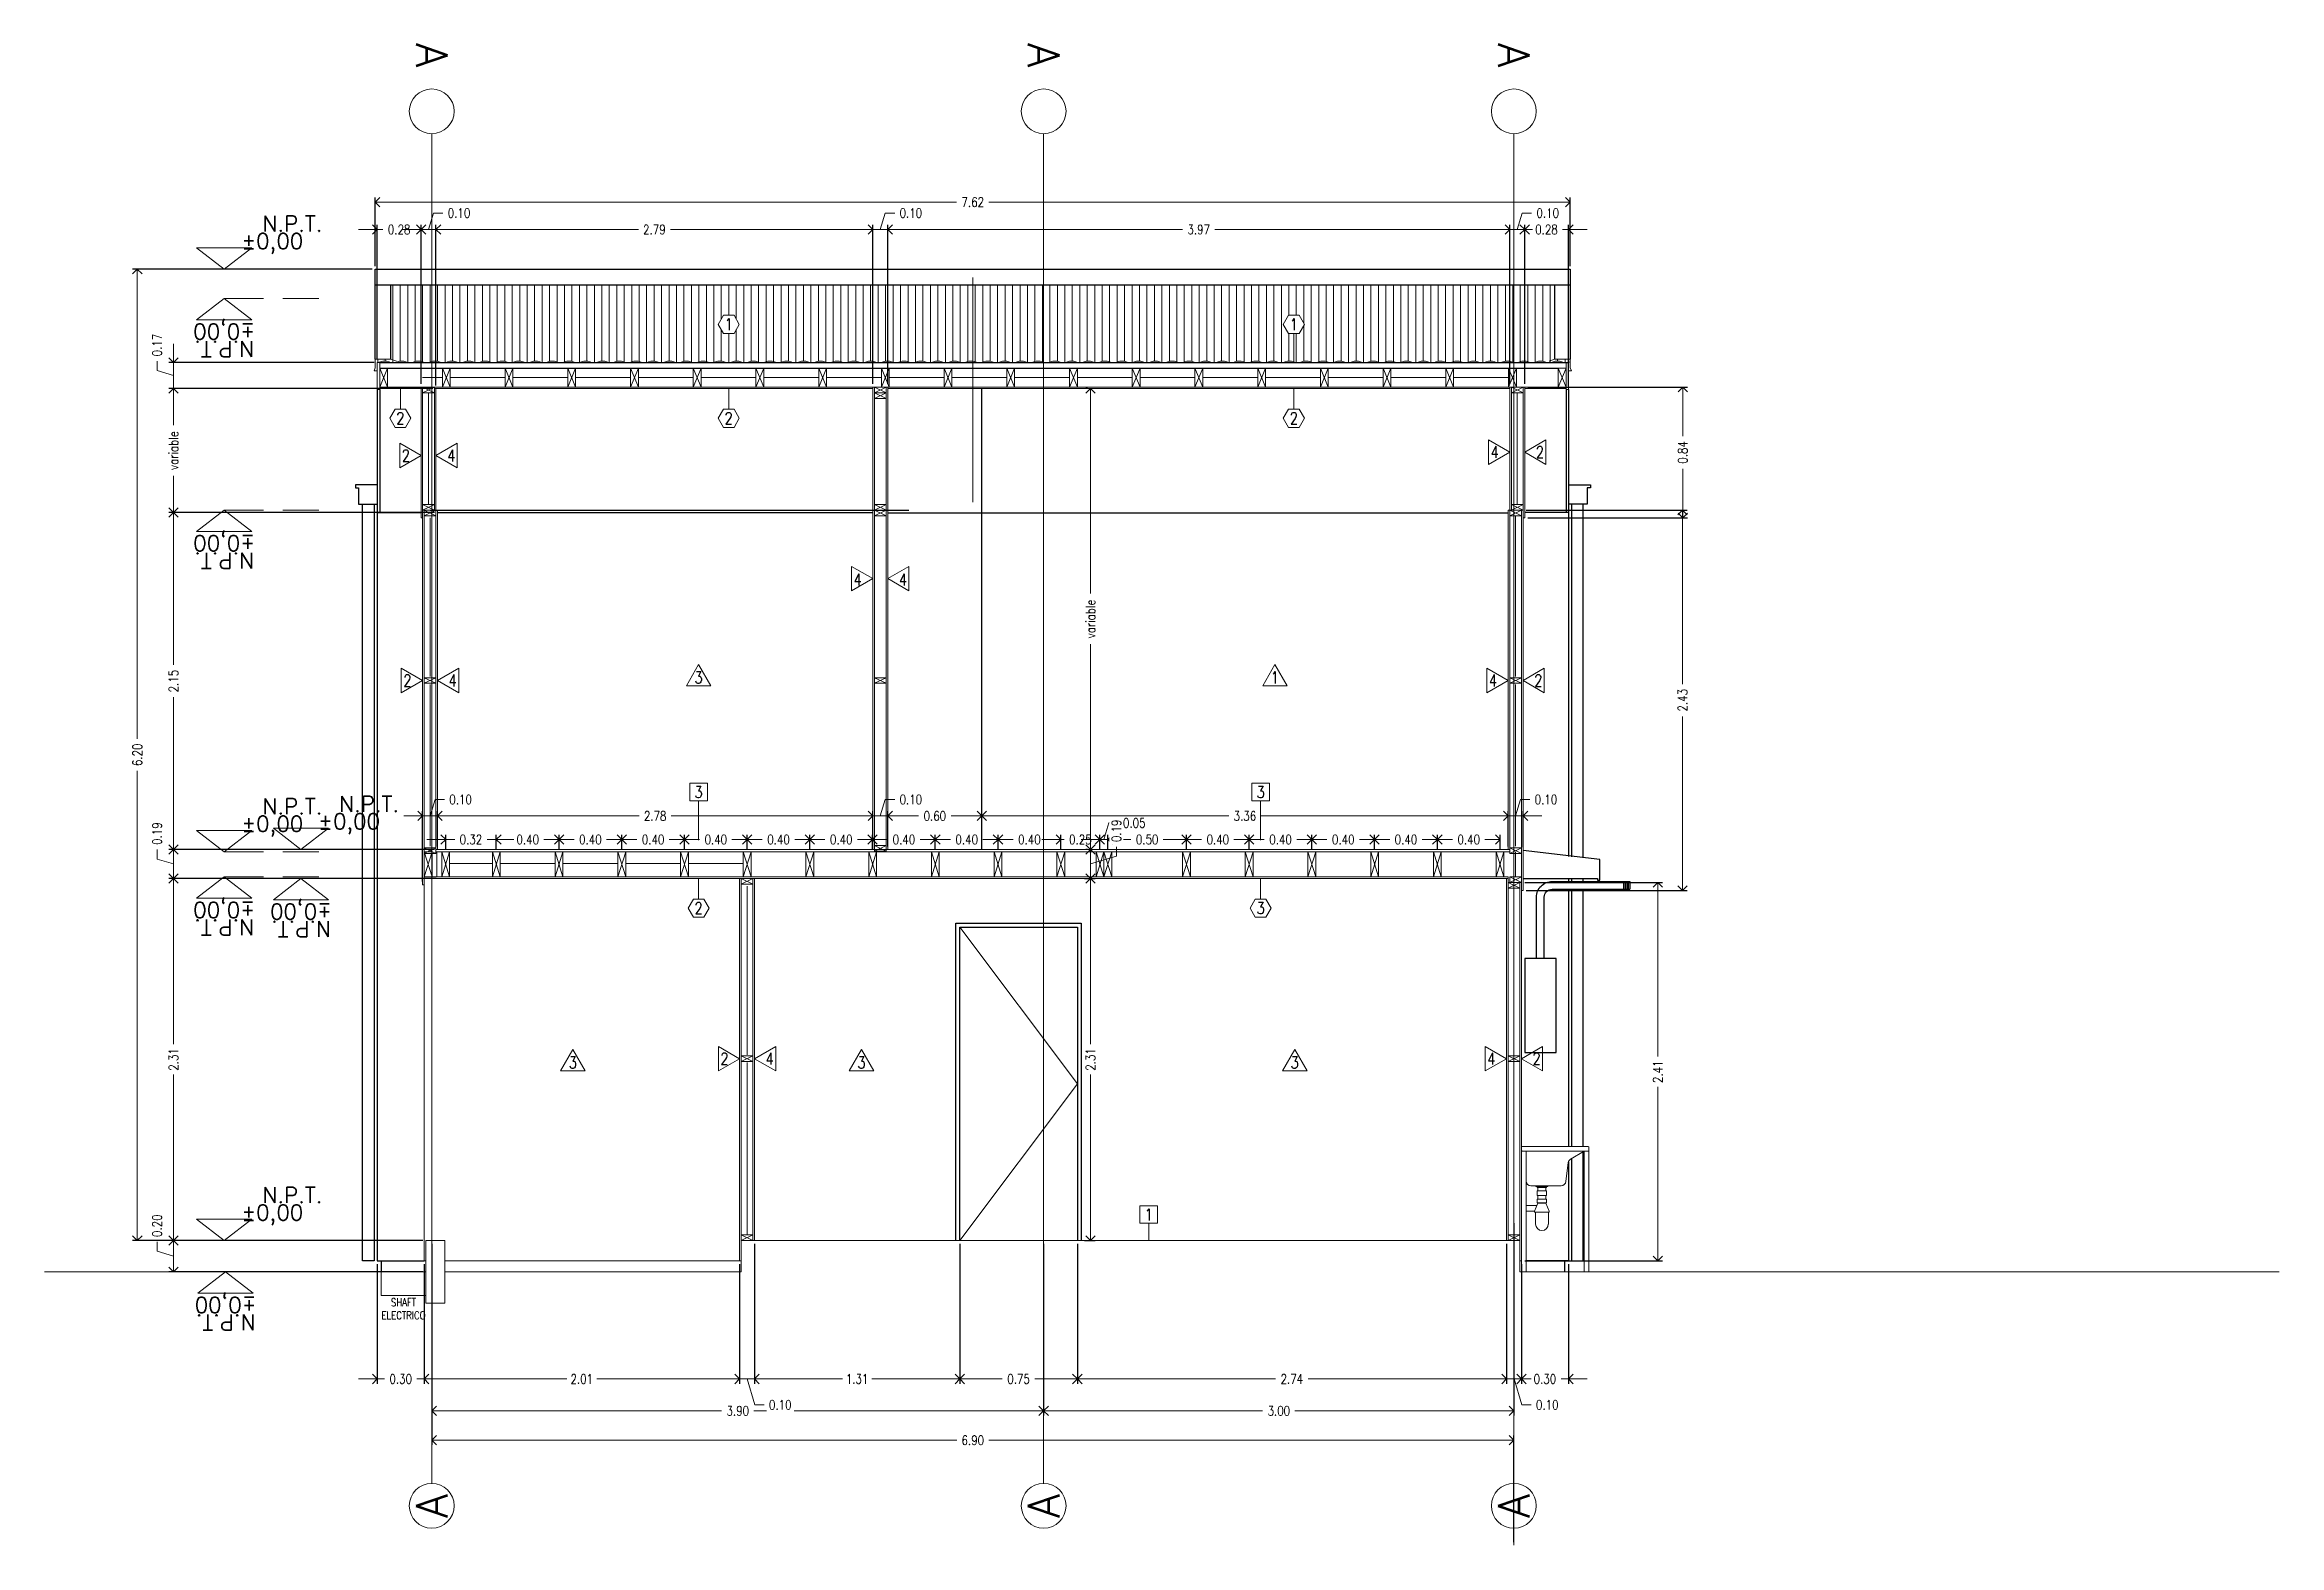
# Model space of a CAD drawing. Header units: inches. Extents: x 10.8 to 60.4, y 12.2 to 79.7.
# Drawn here: x 46.15 to 60.4, y 15.49 to 25.06 of the extents above; entities that cross this region are included whole.
import ezdxf
from ezdxf.enums import TextEntityAlignment as Align

# ---------------------------------------------------------------- set-up
doc = ezdxf.new("R2010")
doc.units = ezdxf.units.IN
doc.header["$MEASUREMENT"] = 0
doc.linetypes.add('HIDDEN', pattern=[0.375, 0.25, -0.125])
doc.layers.get('DEFPOINTS').update_dxf_attribs({"color": 210})
doc.layers.add('_AUX', color=210, linetype='Continuous', lineweight=18, plot=False)
for name, color, linetype, lineweight in [('A-ANNO-DIMS', 3, 'Continuous', 18), ('A-ANNO-SYMB', 3, 'Continuous', 18), ('A-ANNO-TEXT', 3, 'Continuous', 18), ('A-DETL-MBND', 3, 'Continuous', 18), ('A-ELEV-IDEN', 3, 'Continuous', 18), ('A-ELEV-MBE2', 4, 'Continuous', 25), ('A-ELEV-OVHD', 3, 'HIDDEN', 18), ('A-ELEV-PATT', 8, 'Continuous', 18), ('A-FURN', 8, 'Continuous', 18), ('A-WALL-PATT', 8, 'Continuous', 18), ('A-WALL-STUD', 3, 'Continuous', 18)]:
    doc.layers.add(name, color=color, linetype=linetype, lineweight=lineweight)
doc.styles.add('E-ROMANS', font='romans.shx', dxfattribs={"width": 0.8})
doc.dimstyles.new('E-0050_ARW_12', dxfattribs={"dimscale": 0.001, "dimtxt": 60, "dimasz": 60, "dimexe": 30, "dimexo": 20, "dimgap": 30, "dimtad": 0, "dimzin": 0, "dimdsep": 46, "dimtxsty": 'E-ROMANS', "dimblk": 'OPEN90', "dimcen": 30, "dimclrd": 256, "dimclre": 256, "dimclrt": 256, "dimadec": 0, "dimazin": 0, "dimtfac": 1, "dimtmove": 1, "dimatfit": 3, "dimldrblk": 'OPEN90', "dimfxl": 1, "dimtfill": 1, "dimtolj": 1, "dimtzin": 0, "dimlwd": -1, "dimarcsym": 0})

msp = doc.modelspace()

# ---------------------------------------------------------------- texts
at = {"layer": 'A-ANNO-TEXT', "char_height": 0.075, "attachment_point": 5, "style": 'E-ROMANS'}
for s, insert, rotation in [('\\pi-0.45,l0.45,t0.45;1', (50.509, 23.276), 359.9995), ('\\pi-0.45,l0.45,t0.45;1', (54.114, 23.276), 359.9995), ('\\pi-0.45,l0.45,t0.45;2', (48.415, 22.677), 359.9995), ('\\pi-0.45,l0.45,t0.45;2', (50.509, 22.677), 359.9995), ('\\pi-0.45,l0.45,t0.45;2', (54.114, 22.677), 359.9995), ('\\pi-0.45,l0.45,t0.45;2', (48.45, 22.439), 359.9995), ('\\pi-0.45,l0.45,t0.45;4', (48.739, 22.439), 0.0005), ('\\pi-0.45,l0.45,t0.45;4', (55.394, 22.461), 359.9995), ('\\pi-0.45,l0.45,t0.45;2', (55.683, 22.461), 0.0005), ('\\pi-0.45,l0.45,t0.45;4', (51.332, 21.648), 359.9995), ('\\pi-0.45,l0.45,t0.45;4', (51.621, 21.648), 0.0005), ('\\pi-0.45,l0.45,t0.45;2', (48.46, 21.004), 359.9995), ('\\pi-0.45,l0.45,t0.45;4', (48.749, 21.004), 0.0005), ('\\pi-0.45,l0.45,t0.45;3', (50.317, 21.023), 359.9995), ('\\pi-0.45,l0.45,t0.45;1', (53.993, 21.023), 359.9995), ('\\pi-0.45,l0.45,t0.45;4', (55.384, 21.004), 359.9995), ('\\pi-0.45,l0.45,t0.45;3', (50.317, 20.292), 359.9995), ('\\pi-0.45,l0.45,t0.45;3', (53.902, 20.292), 359.9995), ('\\pi-0.45,l0.45,t0.45;2', (50.317, 19.552), 359.9995), ('\\pi-0.45,l0.45,t0.45;3', (53.902, 19.552), 359.9995), ('\\pi-0.45,l0.45,t0.45;3', (49.515, 18.567), 359.9995), ('\\pi-0.45,l0.45,t0.45;2', (50.482, 18.591), 359.9995), ('\\pi-0.45,l0.45,t0.45;4', (50.771, 18.591), 0.0005), ('\\pi-0.45,l0.45,t0.45;3', (51.356, 18.567), 359.9995), ('\\pi-0.45,l0.45,t0.45;3', (54.119, 18.567), 359.9995), ('\\pi-0.45,l0.45,t0.45;4', (55.373, 18.591), 359.9995)]:
    msp.add_mtext(s, dxfattribs=dict(at, insert=insert, rotation=rotation))
at = {"layer": 'A-ANNO-TEXT', "style": 'E-ROMANS'}
for p in [(48.615, 24.992), (52.518, 24.992), (55.517, 24.992)]:
    msp.add_attdef('A', text='0.00', height=0.2, rotation=270, dxfattribs=at).set_placement(p, align=Align.MIDDLE_CENTER)
for tag, text, p in [('N.P.T.', 'N.', (47.727, 23.838)), ('%%P0,00', '0.00', (47.598, 23.727))]:
    msp.add_attdef(tag, text=text, height=0.1, dxfattribs=at).set_placement(p, align=Align.BOTTOM_CENTER)
for tag, text, p in [('%%P0,00', '0.00', (47.3, 17.1)), ('N.P.T.', 'N.', (47.3, 16.989))]:
    msp.add_attdef(tag, text=text, height=0.1, rotation=180, dxfattribs=at).set_placement(p, align=Align.BOTTOM_CENTER)

# ---------------------------------------------------------------- blocks, each defined once
blk = doc.blocks.new('_Open90')
at = {"color": 0, "linetype": 'ByBlock', "lineweight": -2}
for p, q in [((0, 0), (-1, 0)), ((-0.5, 0.5), (0, 0)), ((0, 0), (-0.5, -0.5))]:
    blk.add_line(p, q, dxfattribs=at)
blk = doc.blocks.new('*D1369')
at = {"layer": 'A-ANNO-DIMS', "lineweight": -2, "transparency": 16777216}
for p, q in [((55.586, 19.715), (56.465, 19.715)), ((55.586, 17.301), (56.465, 17.301))]:
    blk.add_line(p, q, dxfattribs=at)
at = {"layer": 'A-ANNO-DIMS', "transparency": 16777216}
for p, q in [((56.435, 19.655), (56.435, 18.605)), ((56.435, 17.361), (56.435, 18.412))]:
    blk.add_line(p, q, dxfattribs=at)
at = {"layer": 'DEFPOINTS', "color": 0, "transparency": 16777216}
for p in [(55.566, 19.715), (56.435, 19.715), (55.566, 17.301)]:
    blk.add_point(p, dxfattribs=at)
at = {"layer": 'A-ANNO-DIMS', "transparency": 16777216, "xscale": 0.06, "yscale": 0.06, "zscale": 0.06}
for p, rotation in [((56.435, 19.715), 90), ((56.435, 17.301), 270)]:
    blk.add_blockref('_Open90', p, dxfattribs=dict(at, rotation=rotation))
at = {"layer": 'A-ANNO-DIMS', "transparency": 16777216, "insert": (56.435, 18.508), "char_height": 0.06, "attachment_point": 5, "rotation": 90, "style": 'E-ROMANS', "bg_fill": 3, "box_fill_scale": 1.25, "bg_fill_color": 256, "bg_fill_true_color": 13158600, "bg_fill_transparency": 0}
blk.add_mtext('\\A1;2.41', dxfattribs=at)
blk = doc.blocks.new('*D1300')
at = {"layer": 'A-ANNO-DIMS', "lineweight": -2, "transparency": 16777216}
for p, q in [((55.596, 22.091), (56.623, 22.091)), ((55.596, 19.665), (56.623, 19.665))]:
    blk.add_line(p, q, dxfattribs=at)
at = {"layer": 'A-ANNO-DIMS', "transparency": 16777216}
for p, q in [((56.593, 22.031), (56.593, 20.981)), ((56.593, 19.725), (56.593, 20.775))]:
    blk.add_line(p, q, dxfattribs=at)
at = {"layer": 'DEFPOINTS', "color": 0, "transparency": 16777216}
for p in [(55.576, 22.091), (56.593, 22.091), (55.576, 19.665)]:
    blk.add_point(p, dxfattribs=at)
at = {"layer": 'A-ANNO-DIMS', "transparency": 16777216, "xscale": 0.06, "yscale": 0.06, "zscale": 0.06}
for p, rotation in [((56.593, 22.091), 90), ((56.593, 19.665), 270)]:
    blk.add_blockref('_Open90', p, dxfattribs=dict(at, rotation=rotation))
at = {"layer": 'A-ANNO-DIMS', "transparency": 16777216, "insert": (56.593, 20.878), "char_height": 0.06, "attachment_point": 5, "rotation": 90, "style": 'E-ROMANS', "bg_fill": 3, "box_fill_scale": 1.25, "bg_fill_color": 256, "bg_fill_true_color": 13158600, "bg_fill_transparency": 0}
blk.add_mtext('\\A1;2.43', dxfattribs=at)
blk = doc.blocks.new('*D1370')
at = {"layer": 'A-ANNO-DIMS', "transparency": 16777216}
for p, q in [((48.644, 19.99), (48.584, 19.99)), ((48.704, 19.99), (48.762, 19.99)), ((49.027, 19.99), (48.968, 19.99)), ((49.087, 19.99), (49.147, 19.99))]:
    blk.add_line(p, q, dxfattribs=at)
at = {"layer": 'A-ANNO-DIMS', "lineweight": -2, "transparency": 16777216}
for p, q in [((48.704, 19.931), (48.704, 20.02)), ((49.027, 19.931), (49.027, 20.02))]:
    blk.add_line(p, q, dxfattribs=at)
at = {"layer": 'DEFPOINTS', "color": 0, "transparency": 16777216}
for p in [(49.027, 19.99), (48.704, 19.911), (49.027, 19.911)]:
    blk.add_point(p, dxfattribs=at)
at = {"layer": 'A-ANNO-DIMS', "transparency": 16777216, "xscale": 0.06, "yscale": 0.06, "zscale": 0.06}
blk.add_blockref('_Open90', (48.704, 19.99), dxfattribs=at)
at = {"layer": 'A-ANNO-DIMS', "transparency": 16777216, "xscale": 0.06, "yscale": 0.06, "zscale": 0.06, "rotation": 180}
blk.add_blockref('_Open90', (49.027, 19.99), dxfattribs=at)
at = {"layer": 'A-ANNO-DIMS', "transparency": 16777216, "insert": (48.865, 19.99), "char_height": 0.06, "attachment_point": 5, "style": 'E-ROMANS', "bg_fill": 3, "box_fill_scale": 1.25, "bg_fill_color": 256, "bg_fill_true_color": 13158600, "bg_fill_transparency": 0}
blk.add_mtext('\\A1;0.32', dxfattribs=at)
blk = doc.blocks.new('*D1371')
at = {"layer": 'A-ANNO-DIMS', "lineweight": -2, "transparency": 16777216}
for p, q in [((49.027, 19.931), (49.027, 20.02)), ((49.427, 19.931), (49.427, 20.02))]:
    blk.add_line(p, q, dxfattribs=at)
at = {"layer": 'A-ANNO-DIMS', "transparency": 16777216}
for p, q in [((49.087, 19.99), (49.123, 19.99)), ((49.367, 19.99), (49.33, 19.99))]:
    blk.add_line(p, q, dxfattribs=at)
at = {"layer": 'DEFPOINTS', "color": 0, "transparency": 16777216}
for p in [(49.427, 19.99), (49.027, 19.911), (49.427, 19.911)]:
    blk.add_point(p, dxfattribs=at)
at = {"layer": 'A-ANNO-DIMS', "transparency": 16777216, "xscale": 0.06, "yscale": 0.06, "zscale": 0.06, "rotation": 180}
blk.add_blockref('_Open90', (49.027, 19.99), dxfattribs=at)
at = {"layer": 'A-ANNO-DIMS', "transparency": 16777216, "xscale": 0.06, "yscale": 0.06, "zscale": 0.06}
blk.add_blockref('_Open90', (49.427, 19.99), dxfattribs=at)
at = {"layer": 'A-ANNO-DIMS', "transparency": 16777216, "insert": (49.227, 19.99), "char_height": 0.06, "attachment_point": 5, "style": 'E-ROMANS', "bg_fill": 3, "box_fill_scale": 1.25, "bg_fill_color": 256, "bg_fill_true_color": 13158600, "bg_fill_transparency": 0}
blk.add_mtext('\\A1;0.40', dxfattribs=at)
blk = doc.blocks.new('*D1372')
at = {"layer": 'A-ANNO-DIMS', "lineweight": -2, "transparency": 16777216}
for p, q in [((49.427, 19.931), (49.427, 20.02)), ((49.827, 19.931), (49.827, 20.02))]:
    blk.add_line(p, q, dxfattribs=at)
at = {"layer": 'A-ANNO-DIMS', "transparency": 16777216}
for p, q in [((49.487, 19.99), (49.523, 19.99)), ((49.767, 19.99), (49.73, 19.99))]:
    blk.add_line(p, q, dxfattribs=at)
at = {"layer": 'DEFPOINTS', "color": 0, "transparency": 16777216}
for p in [(49.827, 19.99), (49.427, 19.911), (49.827, 19.911)]:
    blk.add_point(p, dxfattribs=at)
at = {"layer": 'A-ANNO-DIMS', "transparency": 16777216, "xscale": 0.06, "yscale": 0.06, "zscale": 0.06, "rotation": 180}
blk.add_blockref('_Open90', (49.427, 19.99), dxfattribs=at)
at = {"layer": 'A-ANNO-DIMS', "transparency": 16777216, "xscale": 0.06, "yscale": 0.06, "zscale": 0.06}
blk.add_blockref('_Open90', (49.827, 19.99), dxfattribs=at)
at = {"layer": 'A-ANNO-DIMS', "transparency": 16777216, "insert": (49.627, 19.99), "char_height": 0.06, "attachment_point": 5, "style": 'E-ROMANS', "bg_fill": 3, "box_fill_scale": 1.25, "bg_fill_color": 256, "bg_fill_true_color": 13158600, "bg_fill_transparency": 0}
blk.add_mtext('\\A1;0.40', dxfattribs=at)
blk = doc.blocks.new('*D1373')
at = {"layer": 'A-ANNO-DIMS', "lineweight": -2, "transparency": 16777216}
for p, q in [((49.827, 19.931), (49.827, 20.02)), ((50.227, 19.931), (50.227, 20.02))]:
    blk.add_line(p, q, dxfattribs=at)
at = {"layer": 'A-ANNO-DIMS', "transparency": 16777216}
for p, q in [((49.887, 19.99), (49.923, 19.99)), ((50.167, 19.99), (50.13, 19.99))]:
    blk.add_line(p, q, dxfattribs=at)
at = {"layer": 'DEFPOINTS', "color": 0, "transparency": 16777216}
for p in [(50.227, 19.99), (49.827, 19.911), (50.227, 19.911)]:
    blk.add_point(p, dxfattribs=at)
at = {"layer": 'A-ANNO-DIMS', "transparency": 16777216, "xscale": 0.06, "yscale": 0.06, "zscale": 0.06, "rotation": 180}
blk.add_blockref('_Open90', (49.827, 19.99), dxfattribs=at)
at = {"layer": 'A-ANNO-DIMS', "transparency": 16777216, "xscale": 0.06, "yscale": 0.06, "zscale": 0.06}
blk.add_blockref('_Open90', (50.227, 19.99), dxfattribs=at)
at = {"layer": 'A-ANNO-DIMS', "transparency": 16777216, "insert": (50.027, 19.99), "char_height": 0.06, "attachment_point": 5, "style": 'E-ROMANS', "bg_fill": 3, "box_fill_scale": 1.25, "bg_fill_color": 256, "bg_fill_true_color": 13158600, "bg_fill_transparency": 0}
blk.add_mtext('\\A1;0.40', dxfattribs=at)
blk = doc.blocks.new('*D1374')
at = {"layer": 'A-ANNO-DIMS', "lineweight": -2, "transparency": 16777216}
for p, q in [((50.227, 19.931), (50.227, 20.02)), ((50.627, 19.931), (50.627, 20.02))]:
    blk.add_line(p, q, dxfattribs=at)
at = {"layer": 'A-ANNO-DIMS', "transparency": 16777216}
for p, q in [((50.287, 19.99), (50.323, 19.99)), ((50.567, 19.99), (50.53, 19.99))]:
    blk.add_line(p, q, dxfattribs=at)
at = {"layer": 'DEFPOINTS', "color": 0, "transparency": 16777216}
for p in [(50.627, 19.99), (50.227, 19.911), (50.627, 19.911)]:
    blk.add_point(p, dxfattribs=at)
at = {"layer": 'A-ANNO-DIMS', "transparency": 16777216, "xscale": 0.06, "yscale": 0.06, "zscale": 0.06, "rotation": 180}
blk.add_blockref('_Open90', (50.227, 19.99), dxfattribs=at)
at = {"layer": 'A-ANNO-DIMS', "transparency": 16777216, "xscale": 0.06, "yscale": 0.06, "zscale": 0.06}
blk.add_blockref('_Open90', (50.627, 19.99), dxfattribs=at)
at = {"layer": 'A-ANNO-DIMS', "transparency": 16777216, "insert": (50.427, 19.99), "char_height": 0.06, "attachment_point": 5, "style": 'E-ROMANS', "bg_fill": 3, "box_fill_scale": 1.25, "bg_fill_color": 256, "bg_fill_true_color": 13158600, "bg_fill_transparency": 0}
blk.add_mtext('\\A1;0.40', dxfattribs=at)
blk = doc.blocks.new('*D1375')
at = {"layer": 'A-ANNO-DIMS', "lineweight": -2, "transparency": 16777216}
for p, q in [((50.627, 19.931), (50.627, 20.02)), ((51.027, 19.931), (51.027, 20.02))]:
    blk.add_line(p, q, dxfattribs=at)
at = {"layer": 'A-ANNO-DIMS', "transparency": 16777216}
for p, q in [((50.687, 19.99), (50.723, 19.99)), ((50.967, 19.99), (50.93, 19.99))]:
    blk.add_line(p, q, dxfattribs=at)
at = {"layer": 'DEFPOINTS', "color": 0, "transparency": 16777216}
for p in [(51.027, 19.99), (50.627, 19.911), (51.027, 19.911)]:
    blk.add_point(p, dxfattribs=at)
at = {"layer": 'A-ANNO-DIMS', "transparency": 16777216, "xscale": 0.06, "yscale": 0.06, "zscale": 0.06, "rotation": 180}
blk.add_blockref('_Open90', (50.627, 19.99), dxfattribs=at)
at = {"layer": 'A-ANNO-DIMS', "transparency": 16777216, "xscale": 0.06, "yscale": 0.06, "zscale": 0.06}
blk.add_blockref('_Open90', (51.027, 19.99), dxfattribs=at)
at = {"layer": 'A-ANNO-DIMS', "transparency": 16777216, "insert": (50.827, 19.99), "char_height": 0.06, "attachment_point": 5, "style": 'E-ROMANS', "bg_fill": 3, "box_fill_scale": 1.25, "bg_fill_color": 256, "bg_fill_true_color": 13158600, "bg_fill_transparency": 0}
blk.add_mtext('\\A1;0.40', dxfattribs=at)
blk = doc.blocks.new('*D1376')
at = {"layer": 'A-ANNO-DIMS', "lineweight": -2, "transparency": 16777216}
for p, q in [((51.027, 19.931), (51.027, 20.02)), ((51.427, 19.931), (51.427, 20.02))]:
    blk.add_line(p, q, dxfattribs=at)
at = {"layer": 'A-ANNO-DIMS', "transparency": 16777216}
for p, q in [((51.087, 19.99), (51.123, 19.99)), ((51.367, 19.99), (51.33, 19.99))]:
    blk.add_line(p, q, dxfattribs=at)
at = {"layer": 'DEFPOINTS', "color": 0, "transparency": 16777216}
for p in [(51.427, 19.99), (51.027, 19.911), (51.427, 19.911)]:
    blk.add_point(p, dxfattribs=at)
at = {"layer": 'A-ANNO-DIMS', "transparency": 16777216, "xscale": 0.06, "yscale": 0.06, "zscale": 0.06, "rotation": 180}
blk.add_blockref('_Open90', (51.027, 19.99), dxfattribs=at)
at = {"layer": 'A-ANNO-DIMS', "transparency": 16777216, "xscale": 0.06, "yscale": 0.06, "zscale": 0.06}
blk.add_blockref('_Open90', (51.427, 19.99), dxfattribs=at)
at = {"layer": 'A-ANNO-DIMS', "transparency": 16777216, "insert": (51.227, 19.99), "char_height": 0.06, "attachment_point": 5, "style": 'E-ROMANS', "bg_fill": 3, "box_fill_scale": 1.25, "bg_fill_color": 256, "bg_fill_true_color": 13158600, "bg_fill_transparency": 0}
blk.add_mtext('\\A1;0.40', dxfattribs=at)
blk = doc.blocks.new('*D1377')
at = {"layer": 'A-ANNO-DIMS', "lineweight": -2, "transparency": 16777216}
for p, q in [((51.427, 19.931), (51.427, 20.02)), ((51.827, 19.931), (51.827, 20.02))]:
    blk.add_line(p, q, dxfattribs=at)
at = {"layer": 'A-ANNO-DIMS', "transparency": 16777216}
for p, q in [((51.487, 19.99), (51.523, 19.99)), ((51.767, 19.99), (51.73, 19.99))]:
    blk.add_line(p, q, dxfattribs=at)
at = {"layer": 'DEFPOINTS', "color": 0, "transparency": 16777216}
for p in [(51.827, 19.99), (51.427, 19.911), (51.827, 19.911)]:
    blk.add_point(p, dxfattribs=at)
at = {"layer": 'A-ANNO-DIMS', "transparency": 16777216, "xscale": 0.06, "yscale": 0.06, "zscale": 0.06, "rotation": 180}
blk.add_blockref('_Open90', (51.427, 19.99), dxfattribs=at)
at = {"layer": 'A-ANNO-DIMS', "transparency": 16777216, "xscale": 0.06, "yscale": 0.06, "zscale": 0.06}
blk.add_blockref('_Open90', (51.827, 19.99), dxfattribs=at)
at = {"layer": 'A-ANNO-DIMS', "transparency": 16777216, "insert": (51.627, 19.99), "char_height": 0.06, "attachment_point": 5, "style": 'E-ROMANS', "bg_fill": 3, "box_fill_scale": 1.25, "bg_fill_color": 256, "bg_fill_true_color": 13158600, "bg_fill_transparency": 0}
blk.add_mtext('\\A1;0.40', dxfattribs=at)
blk = doc.blocks.new('*D1378')
at = {"layer": 'A-ANNO-DIMS', "lineweight": -2, "transparency": 16777216}
for p, q in [((51.827, 19.931), (51.827, 20.02)), ((52.227, 19.931), (52.227, 20.02))]:
    blk.add_line(p, q, dxfattribs=at)
at = {"layer": 'A-ANNO-DIMS', "transparency": 16777216}
for p, q in [((51.887, 19.99), (51.923, 19.99)), ((52.167, 19.99), (52.13, 19.99))]:
    blk.add_line(p, q, dxfattribs=at)
at = {"layer": 'DEFPOINTS', "color": 0, "transparency": 16777216}
for p in [(52.227, 19.99), (51.827, 19.911), (52.227, 19.911)]:
    blk.add_point(p, dxfattribs=at)
at = {"layer": 'A-ANNO-DIMS', "transparency": 16777216, "xscale": 0.06, "yscale": 0.06, "zscale": 0.06, "rotation": 180}
blk.add_blockref('_Open90', (51.827, 19.99), dxfattribs=at)
at = {"layer": 'A-ANNO-DIMS', "transparency": 16777216, "xscale": 0.06, "yscale": 0.06, "zscale": 0.06}
blk.add_blockref('_Open90', (52.227, 19.99), dxfattribs=at)
at = {"layer": 'A-ANNO-DIMS', "transparency": 16777216, "insert": (52.027, 19.99), "char_height": 0.06, "attachment_point": 5, "style": 'E-ROMANS', "bg_fill": 3, "box_fill_scale": 1.25, "bg_fill_color": 256, "bg_fill_true_color": 13158600, "bg_fill_transparency": 0}
blk.add_mtext('\\A1;0.40', dxfattribs=at)
blk = doc.blocks.new('*D1379')
at = {"layer": 'A-ANNO-DIMS', "lineweight": -2, "transparency": 16777216}
for p, q in [((52.227, 19.931), (52.227, 20.02)), ((52.627, 19.931), (52.627, 20.02))]:
    blk.add_line(p, q, dxfattribs=at)
at = {"layer": 'A-ANNO-DIMS', "transparency": 16777216}
for p, q in [((52.287, 19.99), (52.323, 19.99)), ((52.567, 19.99), (52.53, 19.99))]:
    blk.add_line(p, q, dxfattribs=at)
at = {"layer": 'DEFPOINTS', "color": 0, "transparency": 16777216}
for p in [(52.627, 19.99), (52.227, 19.911), (52.627, 19.911)]:
    blk.add_point(p, dxfattribs=at)
at = {"layer": 'A-ANNO-DIMS', "transparency": 16777216, "xscale": 0.06, "yscale": 0.06, "zscale": 0.06, "rotation": 180}
blk.add_blockref('_Open90', (52.227, 19.99), dxfattribs=at)
at = {"layer": 'A-ANNO-DIMS', "transparency": 16777216, "xscale": 0.06, "yscale": 0.06, "zscale": 0.06}
blk.add_blockref('_Open90', (52.627, 19.99), dxfattribs=at)
at = {"layer": 'A-ANNO-DIMS', "transparency": 16777216, "insert": (52.427, 19.99), "char_height": 0.06, "attachment_point": 5, "style": 'E-ROMANS', "bg_fill": 3, "box_fill_scale": 1.25, "bg_fill_color": 256, "bg_fill_true_color": 13158600, "bg_fill_transparency": 0}
blk.add_mtext('\\A1;0.40', dxfattribs=at)
blk = doc.blocks.new('*D1380')
at = {"layer": 'A-ANNO-DIMS', "lineweight": -2, "transparency": 16777216}
for p, q in [((48.615, 17.402), (48.615, 16.127)), ((55.517, 15.507), (55.517, 16.187))]:
    blk.add_line(p, q, dxfattribs=at)
at = {"layer": 'A-ANNO-DIMS', "transparency": 16777216}
for p, q in [((48.675, 16.157), (51.964, 16.157)), ((55.457, 16.157), (52.168, 16.157))]:
    blk.add_line(p, q, dxfattribs=at)
at = {"layer": 'DEFPOINTS', "color": 0, "transparency": 16777216}
for p in [(48.615, 17.422), (55.517, 16.157), (55.517, 15.487)]:
    blk.add_point(p, dxfattribs=at)
at = {"layer": 'A-ANNO-DIMS', "transparency": 16777216, "xscale": 0.06, "yscale": 0.06, "zscale": 0.06, "rotation": 180}
blk.add_blockref('_Open90', (48.615, 16.157), dxfattribs=at)
at = {"layer": 'A-ANNO-DIMS', "transparency": 16777216, "xscale": 0.06, "yscale": 0.06, "zscale": 0.06}
blk.add_blockref('_Open90', (55.517, 16.157), dxfattribs=at)
at = {"layer": 'A-ANNO-DIMS', "transparency": 16777216, "insert": (52.066, 16.157), "char_height": 0.06, "attachment_point": 5, "style": 'E-ROMANS', "bg_fill": 3, "box_fill_scale": 1.25, "bg_fill_color": 256, "bg_fill_true_color": 13158600, "bg_fill_transparency": 0}
blk.add_mtext('\\A1;6.90', dxfattribs=at)
blk = doc.blocks.new('*D1301')
at = {"layer": 'A-ANNO-DIMS', "lineweight": -2, "transparency": 16777216}
for p, q in [((55.517, 17.541), (55.517, 16.315)), ((52.518, 17.411), (52.518, 16.315))]:
    blk.add_line(p, q, dxfattribs=at)
at = {"layer": 'A-ANNO-DIMS', "transparency": 16777216}
for p, q in [((52.578, 16.345), (53.914, 16.345)), ((55.457, 16.345), (54.121, 16.345))]:
    blk.add_line(p, q, dxfattribs=at)
at = {"layer": 'DEFPOINTS', "color": 0, "transparency": 16777216}
for p in [(55.517, 17.561), (52.518, 17.431), (55.517, 16.345)]:
    blk.add_point(p, dxfattribs=at)
at = {"layer": 'A-ANNO-DIMS', "transparency": 16777216, "xscale": 0.06, "yscale": 0.06, "zscale": 0.06, "rotation": 180}
blk.add_blockref('_Open90', (52.518, 16.345), dxfattribs=at)
at = {"layer": 'A-ANNO-DIMS', "transparency": 16777216, "xscale": 0.06, "yscale": 0.06, "zscale": 0.06}
blk.add_blockref('_Open90', (55.517, 16.345), dxfattribs=at)
at = {"layer": 'A-ANNO-DIMS', "transparency": 16777216, "insert": (54.018, 16.345), "char_height": 0.06, "attachment_point": 5, "style": 'E-ROMANS', "bg_fill": 3, "box_fill_scale": 1.25, "bg_fill_color": 256, "bg_fill_true_color": 13158600, "bg_fill_transparency": 0}
blk.add_mtext('\\A1;3.00', dxfattribs=at)
blk = doc.blocks.new('*D1381')
at = {"layer": 'A-ANNO-DIMS', "transparency": 16777216}
for p, q in [((52.567, 19.99), (52.507, 19.99)), ((52.627, 19.99), (52.648, 19.99)), ((52.877, 19.99), (52.855, 19.99)), ((52.937, 19.99), (52.997, 19.99))]:
    blk.add_line(p, q, dxfattribs=at)
at = {"layer": 'A-ANNO-DIMS', "lineweight": -2, "transparency": 16777216}
for p, q in [((52.627, 19.931), (52.627, 20.02)), ((52.877, 19.931), (52.877, 20.02))]:
    blk.add_line(p, q, dxfattribs=at)
at = {"layer": 'A-ANNO-DIMS', "transparency": 16777216, "xscale": 0.06, "yscale": 0.06, "zscale": 0.06}
blk.add_blockref('_Open90', (52.627, 19.99), dxfattribs=at)
at = {"layer": 'A-ANNO-DIMS', "transparency": 16777216, "xscale": 0.06, "yscale": 0.06, "zscale": 0.06, "rotation": 180}
blk.add_blockref('_Open90', (52.877, 19.99), dxfattribs=at)
at = {"layer": 'A-ANNO-DIMS', "transparency": 16777216, "insert": (52.752, 19.99), "char_height": 0.06, "attachment_point": 5, "style": 'E-ROMANS', "bg_fill": 3, "box_fill_scale": 1.25, "bg_fill_color": 256, "bg_fill_true_color": 13158600, "bg_fill_transparency": 0}
blk.add_mtext('\\A1;0.25', dxfattribs=at)
at = {"layer": 'DEFPOINTS', "color": 0, "transparency": 16777216}
for p in [(52.877, 19.99), (52.627, 19.911), (52.877, 19.911)]:
    blk.add_point(p, dxfattribs=at)
blk = doc.blocks.new('*D1382')
at = {"layer": 'A-ANNO-DIMS', "transparency": 16777216}
for p, q in [((52.817, 19.99), (52.757, 19.99)), ((52.877, 19.99), (52.927, 19.99)), ((52.877, 19.99), (52.927, 19.99)), ((52.902, 19.99), (52.933, 20.095)), ((52.933, 20.095), (52.993, 20.095)), ((52.987, 19.99), (53.047, 19.99))]:
    blk.add_line(p, q, dxfattribs=at)
at = {"layer": 'A-ANNO-DIMS', "lineweight": -2, "transparency": 16777216}
for p, q in [((52.877, 19.931), (52.877, 20.02)), ((52.927, 19.931), (52.927, 20.02))]:
    blk.add_line(p, q, dxfattribs=at)
at = {"layer": 'DEFPOINTS', "color": 0, "transparency": 16777216}
for p in [(52.927, 19.99), (52.877, 19.911), (52.927, 19.911)]:
    blk.add_point(p, dxfattribs=at)
at = {"layer": 'A-ANNO-DIMS', "transparency": 16777216, "xscale": 0.06, "yscale": 0.06, "zscale": 0.06}
blk.add_blockref('_Open90', (52.877, 19.99), dxfattribs=at)
at = {"layer": 'A-ANNO-DIMS', "transparency": 16777216, "insert": (53.096, 20.095), "char_height": 0.06, "attachment_point": 5, "style": 'E-ROMANS', "bg_fill": 3, "box_fill_scale": 1.25, "bg_fill_color": 256, "bg_fill_true_color": 13158600, "bg_fill_transparency": 0}
blk.add_mtext('\\A1;0.05', dxfattribs=at)
at = {"layer": 'A-ANNO-DIMS', "transparency": 16777216, "xscale": 0.06, "yscale": 0.06, "zscale": 0.06, "rotation": 180}
blk.add_blockref('_Open90', (52.927, 19.99), dxfattribs=at)
blk = doc.blocks.new('*D1383')
at = {"layer": 'A-ANNO-DIMS', "lineweight": -2, "transparency": 16777216}
for p, q in [((52.927, 19.931), (52.927, 20.02)), ((53.429, 19.931), (53.429, 20.02))]:
    blk.add_line(p, q, dxfattribs=at)
at = {"layer": 'A-ANNO-DIMS', "transparency": 16777216}
for p, q in [((52.987, 19.99), (53.074, 19.99)), ((53.369, 19.99), (53.281, 19.99))]:
    blk.add_line(p, q, dxfattribs=at)
at = {"layer": 'DEFPOINTS', "color": 0, "transparency": 16777216}
for p in [(53.429, 19.99), (52.927, 19.911), (53.429, 19.911)]:
    blk.add_point(p, dxfattribs=at)
at = {"layer": 'A-ANNO-DIMS', "transparency": 16777216, "xscale": 0.06, "yscale": 0.06, "zscale": 0.06, "rotation": 180}
blk.add_blockref('_Open90', (52.927, 19.99), dxfattribs=at)
at = {"layer": 'A-ANNO-DIMS', "transparency": 16777216, "xscale": 0.06, "yscale": 0.06, "zscale": 0.06}
blk.add_blockref('_Open90', (53.429, 19.99), dxfattribs=at)
at = {"layer": 'A-ANNO-DIMS', "transparency": 16777216, "insert": (53.178, 19.99), "char_height": 0.06, "attachment_point": 5, "style": 'E-ROMANS', "bg_fill": 3, "box_fill_scale": 1.25, "bg_fill_color": 256, "bg_fill_true_color": 13158600, "bg_fill_transparency": 0}
blk.add_mtext('\\A1;0.50', dxfattribs=at)
blk = doc.blocks.new('*D1384')
at = {"layer": 'A-ANNO-DIMS', "lineweight": -2, "transparency": 16777216}
for p, q in [((53.429, 19.931), (53.429, 20.02)), ((53.829, 19.931), (53.829, 20.02))]:
    blk.add_line(p, q, dxfattribs=at)
at = {"layer": 'A-ANNO-DIMS', "transparency": 16777216}
for p, q in [((53.489, 19.99), (53.525, 19.99)), ((53.769, 19.99), (53.732, 19.99))]:
    blk.add_line(p, q, dxfattribs=at)
at = {"layer": 'DEFPOINTS', "color": 0, "transparency": 16777216}
for p in [(53.829, 19.99), (53.429, 19.911), (53.829, 19.911)]:
    blk.add_point(p, dxfattribs=at)
at = {"layer": 'A-ANNO-DIMS', "transparency": 16777216, "xscale": 0.06, "yscale": 0.06, "zscale": 0.06, "rotation": 180}
blk.add_blockref('_Open90', (53.429, 19.99), dxfattribs=at)
at = {"layer": 'A-ANNO-DIMS', "transparency": 16777216, "xscale": 0.06, "yscale": 0.06, "zscale": 0.06}
blk.add_blockref('_Open90', (53.829, 19.99), dxfattribs=at)
at = {"layer": 'A-ANNO-DIMS', "transparency": 16777216, "insert": (53.629, 19.99), "char_height": 0.06, "attachment_point": 5, "style": 'E-ROMANS', "bg_fill": 3, "box_fill_scale": 1.25, "bg_fill_color": 256, "bg_fill_true_color": 13158600, "bg_fill_transparency": 0}
blk.add_mtext('\\A1;0.40', dxfattribs=at)
blk = doc.blocks.new('*D1385')
at = {"layer": 'A-ANNO-DIMS', "lineweight": -2, "transparency": 16777216}
for p, q in [((53.829, 19.931), (53.829, 20.02)), ((54.229, 19.931), (54.229, 20.02))]:
    blk.add_line(p, q, dxfattribs=at)
at = {"layer": 'A-ANNO-DIMS', "transparency": 16777216}
for p, q in [((53.889, 19.99), (53.925, 19.99)), ((54.169, 19.99), (54.132, 19.99))]:
    blk.add_line(p, q, dxfattribs=at)
at = {"layer": 'DEFPOINTS', "color": 0, "transparency": 16777216}
for p in [(54.229, 19.99), (53.829, 19.911), (54.229, 19.911)]:
    blk.add_point(p, dxfattribs=at)
at = {"layer": 'A-ANNO-DIMS', "transparency": 16777216, "xscale": 0.06, "yscale": 0.06, "zscale": 0.06, "rotation": 180}
blk.add_blockref('_Open90', (53.829, 19.99), dxfattribs=at)
at = {"layer": 'A-ANNO-DIMS', "transparency": 16777216, "xscale": 0.06, "yscale": 0.06, "zscale": 0.06}
blk.add_blockref('_Open90', (54.229, 19.99), dxfattribs=at)
at = {"layer": 'A-ANNO-DIMS', "transparency": 16777216, "insert": (54.029, 19.99), "char_height": 0.06, "attachment_point": 5, "style": 'E-ROMANS', "bg_fill": 3, "box_fill_scale": 1.25, "bg_fill_color": 256, "bg_fill_true_color": 13158600, "bg_fill_transparency": 0}
blk.add_mtext('\\A1;0.40', dxfattribs=at)
blk = doc.blocks.new('*D1386')
at = {"layer": 'A-ANNO-DIMS', "lineweight": -2, "transparency": 16777216}
for p, q in [((54.229, 19.931), (54.229, 20.02)), ((54.629, 19.931), (54.629, 20.02))]:
    blk.add_line(p, q, dxfattribs=at)
at = {"layer": 'A-ANNO-DIMS', "transparency": 16777216}
for p, q in [((54.289, 19.99), (54.325, 19.99)), ((54.569, 19.99), (54.532, 19.99))]:
    blk.add_line(p, q, dxfattribs=at)
at = {"layer": 'DEFPOINTS', "color": 0, "transparency": 16777216}
for p in [(54.629, 19.99), (54.229, 19.911), (54.629, 19.911)]:
    blk.add_point(p, dxfattribs=at)
at = {"layer": 'A-ANNO-DIMS', "transparency": 16777216, "xscale": 0.06, "yscale": 0.06, "zscale": 0.06, "rotation": 180}
blk.add_blockref('_Open90', (54.229, 19.99), dxfattribs=at)
at = {"layer": 'A-ANNO-DIMS', "transparency": 16777216, "xscale": 0.06, "yscale": 0.06, "zscale": 0.06}
blk.add_blockref('_Open90', (54.629, 19.99), dxfattribs=at)
at = {"layer": 'A-ANNO-DIMS', "transparency": 16777216, "insert": (54.429, 19.99), "char_height": 0.06, "attachment_point": 5, "style": 'E-ROMANS', "bg_fill": 3, "box_fill_scale": 1.25, "bg_fill_color": 256, "bg_fill_true_color": 13158600, "bg_fill_transparency": 0}
blk.add_mtext('\\A1;0.40', dxfattribs=at)
blk = doc.blocks.new('*D1387')
at = {"layer": 'A-ANNO-DIMS', "lineweight": -2, "transparency": 16777216}
for p, q in [((54.629, 19.931), (54.629, 20.02)), ((55.029, 19.931), (55.029, 20.02))]:
    blk.add_line(p, q, dxfattribs=at)
at = {"layer": 'A-ANNO-DIMS', "transparency": 16777216}
for p, q in [((54.689, 19.99), (54.725, 19.99)), ((54.969, 19.99), (54.932, 19.99))]:
    blk.add_line(p, q, dxfattribs=at)
at = {"layer": 'DEFPOINTS', "color": 0, "transparency": 16777216}
for p in [(55.029, 19.99), (54.629, 19.911), (55.029, 19.911)]:
    blk.add_point(p, dxfattribs=at)
at = {"layer": 'A-ANNO-DIMS', "transparency": 16777216, "xscale": 0.06, "yscale": 0.06, "zscale": 0.06, "rotation": 180}
blk.add_blockref('_Open90', (54.629, 19.99), dxfattribs=at)
at = {"layer": 'A-ANNO-DIMS', "transparency": 16777216, "xscale": 0.06, "yscale": 0.06, "zscale": 0.06}
blk.add_blockref('_Open90', (55.029, 19.99), dxfattribs=at)
at = {"layer": 'A-ANNO-DIMS', "transparency": 16777216, "insert": (54.829, 19.99), "char_height": 0.06, "attachment_point": 5, "style": 'E-ROMANS', "bg_fill": 3, "box_fill_scale": 1.25, "bg_fill_color": 256, "bg_fill_true_color": 13158600, "bg_fill_transparency": 0}
blk.add_mtext('\\A1;0.40', dxfattribs=at)
blk = doc.blocks.new('*D1388')
at = {"layer": 'A-ANNO-DIMS', "lineweight": -2, "transparency": 16777216}
for p, q in [((55.029, 19.931), (55.029, 20.02)), ((55.429, 19.931), (55.429, 20.02))]:
    blk.add_line(p, q, dxfattribs=at)
at = {"layer": 'A-ANNO-DIMS', "transparency": 16777216}
for p, q in [((55.089, 19.99), (55.125, 19.99)), ((55.369, 19.99), (55.332, 19.99))]:
    blk.add_line(p, q, dxfattribs=at)
at = {"layer": 'DEFPOINTS', "color": 0, "transparency": 16777216}
for p in [(55.429, 19.99), (55.029, 19.911), (55.429, 19.911)]:
    blk.add_point(p, dxfattribs=at)
at = {"layer": 'A-ANNO-DIMS', "transparency": 16777216, "xscale": 0.06, "yscale": 0.06, "zscale": 0.06, "rotation": 180}
blk.add_blockref('_Open90', (55.029, 19.99), dxfattribs=at)
at = {"layer": 'A-ANNO-DIMS', "transparency": 16777216, "xscale": 0.06, "yscale": 0.06, "zscale": 0.06}
blk.add_blockref('_Open90', (55.429, 19.99), dxfattribs=at)
at = {"layer": 'A-ANNO-DIMS', "transparency": 16777216, "insert": (55.229, 19.99), "char_height": 0.06, "attachment_point": 5, "style": 'E-ROMANS', "bg_fill": 3, "box_fill_scale": 1.25, "bg_fill_color": 256, "bg_fill_true_color": 13158600, "bg_fill_transparency": 0}
blk.add_mtext('\\A1;0.40', dxfattribs=at)
blk = doc.blocks.new('*D1302')
at = {"layer": 'A-ANNO-DIMS', "lineweight": -2, "transparency": 16777216}
for p, q in [((48.615, 17.411), (48.615, 16.315)), ((52.518, 17.411), (52.518, 16.315))]:
    blk.add_line(p, q, dxfattribs=at)
at = {"layer": 'A-ANNO-DIMS', "transparency": 16777216}
for p, q in [((48.675, 16.345), (50.463, 16.345)), ((52.458, 16.345), (50.67, 16.345))]:
    blk.add_line(p, q, dxfattribs=at)
at = {"layer": 'DEFPOINTS', "color": 0, "transparency": 16777216}
for p in [(48.615, 17.431), (52.518, 17.431), (48.615, 16.345)]:
    blk.add_point(p, dxfattribs=at)
at = {"layer": 'A-ANNO-DIMS', "transparency": 16777216, "xscale": 0.06, "yscale": 0.06, "zscale": 0.06, "rotation": 180}
blk.add_blockref('_Open90', (48.615, 16.345), dxfattribs=at)
at = {"layer": 'A-ANNO-DIMS', "transparency": 16777216, "xscale": 0.06, "yscale": 0.06, "zscale": 0.06}
blk.add_blockref('_Open90', (52.518, 16.345), dxfattribs=at)
at = {"layer": 'A-ANNO-DIMS', "transparency": 16777216, "insert": (50.567, 16.345), "char_height": 0.06, "attachment_point": 5, "style": 'E-ROMANS', "bg_fill": 3, "box_fill_scale": 1.25, "bg_fill_color": 256, "bg_fill_true_color": 13158600, "bg_fill_transparency": 0}
blk.add_mtext('\\A1;3.90', dxfattribs=at)
blk = doc.blocks.new('*D1389')
at = {"layer": 'A-ANNO-DIMS', "lineweight": -2, "transparency": 16777216}
for p, q in [((55.606, 22.876), (56.624, 22.876)), ((55.606, 22.041), (56.624, 22.041))]:
    blk.add_line(p, q, dxfattribs=at)
at = {"layer": 'A-ANNO-DIMS', "transparency": 16777216}
for p, q in [((56.594, 22.816), (56.594, 22.563)), ((56.594, 22.101), (56.594, 22.355))]:
    blk.add_line(p, q, dxfattribs=at)
at = {"layer": 'DEFPOINTS', "color": 0, "transparency": 16777216}
for p in [(55.586, 22.876), (56.594, 22.876), (55.586, 22.041)]:
    blk.add_point(p, dxfattribs=at)
at = {"layer": 'A-ANNO-DIMS', "transparency": 16777216, "xscale": 0.06, "yscale": 0.06, "zscale": 0.06}
for p, rotation in [((56.594, 22.876), 90), ((56.594, 22.041), 270)]:
    blk.add_blockref('_Open90', p, dxfattribs=dict(at, rotation=rotation))
at = {"layer": 'A-ANNO-DIMS', "transparency": 16777216, "insert": (56.594, 22.459), "char_height": 0.06, "attachment_point": 5, "rotation": 90, "style": 'E-ROMANS', "bg_fill": 3, "box_fill_scale": 1.25, "bg_fill_color": 256, "bg_fill_true_color": 13158600, "bg_fill_transparency": 0}
blk.add_mtext('\\A1;0.84', dxfattribs=at)
blk = doc.blocks.new('*D1390')
at = {"layer": 'A-ANNO-DIMS', "transparency": 16777216}
for p, q in [((48.208, 23.881), (48.148, 23.881)), ((48.268, 23.881), (48.304, 23.881)), ((48.547, 23.881), (48.51, 23.881)), ((48.607, 23.881), (48.667, 23.881))]:
    blk.add_line(p, q, dxfattribs=at)
at = {"layer": 'A-ANNO-DIMS', "lineweight": -2, "transparency": 16777216}
for p, q in [((48.268, 23.052), (48.268, 23.911)), ((48.547, 22.896), (48.547, 23.911))]:
    blk.add_line(p, q, dxfattribs=at)
at = {"layer": 'DEFPOINTS', "color": 0, "transparency": 16777216}
for p in [(48.268, 23.032), (48.547, 22.876)]:
    blk.add_point(p, dxfattribs=at)
at = {"layer": 'A-ANNO-DIMS', "transparency": 16777216, "xscale": 0.06, "yscale": 0.06, "zscale": 0.06}
blk.add_blockref('_Open90', (48.268, 23.881), dxfattribs=at)
at = {"layer": 'A-ANNO-DIMS', "transparency": 16777216, "xscale": 0.06, "yscale": 0.06, "zscale": 0.06, "rotation": 180}
blk.add_blockref('_Open90', (48.547, 23.881), dxfattribs=at)
at = {"layer": 'A-ANNO-DIMS', "transparency": 16777216, "insert": (48.407, 23.881), "char_height": 0.06, "attachment_point": 5, "style": 'E-ROMANS', "bg_fill": 3, "box_fill_scale": 1.25, "bg_fill_color": 256, "bg_fill_true_color": 13158600, "bg_fill_transparency": 0}
blk.add_mtext('\\A1;0.28', dxfattribs=at)
at = {"layer": 'DEFPOINTS', "color": 0, "transparency": 16777216}
blk.add_point((48.547, 23.881), dxfattribs=at)
blk = doc.blocks.new('*D1391')
at = {"layer": 'A-ANNO-DIMS', "transparency": 16777216}
for p, q in [((48.594, 23.881), (48.626, 23.986)), ((48.626, 23.986), (48.686, 23.986)), ((48.487, 23.881), (48.427, 23.881)), ((48.702, 23.881), (48.762, 23.881))]:
    blk.add_line(p, q, dxfattribs=at)
at = {"layer": 'A-ANNO-DIMS', "lineweight": -2, "transparency": 16777216}
for p, q in [((48.547, 22.896), (48.547, 23.911)), ((48.642, 22.886), (48.642, 23.911))]:
    blk.add_line(p, q, dxfattribs=at)
at = {"layer": 'DEFPOINTS', "color": 0, "transparency": 16777216}
for p in [(48.547, 22.876), (48.642, 22.866)]:
    blk.add_point(p, dxfattribs=at)
at = {"layer": 'A-ANNO-DIMS', "transparency": 16777216, "xscale": 0.06, "yscale": 0.06, "zscale": 0.06}
blk.add_blockref('_Open90', (48.547, 23.881), dxfattribs=at)
at = {"layer": 'A-ANNO-DIMS', "transparency": 16777216, "insert": (48.789, 23.986), "char_height": 0.06, "attachment_point": 5, "style": 'E-ROMANS', "bg_fill": 3, "box_fill_scale": 1.25, "bg_fill_color": 256, "bg_fill_true_color": 13158600, "bg_fill_transparency": 0}
blk.add_mtext('\\A1;0.10', dxfattribs=at)
at = {"layer": 'A-ANNO-DIMS', "transparency": 16777216}
blk.add_line((48.547, 23.881), (48.642, 23.881), dxfattribs=at)
blk.add_line((48.547, 23.881), (48.642, 23.881), dxfattribs=at)
at = {"layer": 'DEFPOINTS', "color": 0, "transparency": 16777216}
blk.add_point((48.642, 23.881), dxfattribs=at)
at = {"layer": 'A-ANNO-DIMS', "transparency": 16777216, "xscale": 0.06, "yscale": 0.06, "zscale": 0.06, "rotation": 180}
blk.add_blockref('_Open90', (48.642, 23.881), dxfattribs=at)
blk = doc.blocks.new('*D1392')
at = {"layer": 'A-ANNO-DIMS', "lineweight": -2, "transparency": 16777216}
for p, q in [((48.642, 22.886), (48.642, 23.911)), ((51.429, 22.896), (51.429, 23.911))]:
    blk.add_line(p, q, dxfattribs=at)
at = {"layer": 'A-ANNO-DIMS', "transparency": 16777216}
for p, q in [((48.702, 23.881), (49.933, 23.881)), ((51.369, 23.881), (50.137, 23.881))]:
    blk.add_line(p, q, dxfattribs=at)
at = {"layer": 'DEFPOINTS', "color": 0, "transparency": 16777216}
for p in [(51.429, 23.881), (48.642, 22.866), (51.429, 22.876)]:
    blk.add_point(p, dxfattribs=at)
at = {"layer": 'A-ANNO-DIMS', "transparency": 16777216, "xscale": 0.06, "yscale": 0.06, "zscale": 0.06, "rotation": 180}
blk.add_blockref('_Open90', (48.642, 23.881), dxfattribs=at)
at = {"layer": 'A-ANNO-DIMS', "transparency": 16777216, "xscale": 0.06, "yscale": 0.06, "zscale": 0.06}
blk.add_blockref('_Open90', (51.429, 23.881), dxfattribs=at)
at = {"layer": 'A-ANNO-DIMS', "transparency": 16777216, "insert": (50.035, 23.881), "char_height": 0.06, "attachment_point": 5, "style": 'E-ROMANS', "bg_fill": 3, "box_fill_scale": 1.25, "bg_fill_color": 256, "bg_fill_true_color": 13158600, "bg_fill_transparency": 0}
blk.add_mtext('\\A1;2.79', dxfattribs=at)
blk = doc.blocks.new('*D1303')
at = {"layer": 'A-ANNO-DIMS', "transparency": 16777216}
for p, q in [((51.476, 23.881), (51.508, 23.986)), ((51.508, 23.986), (51.568, 23.986)), ((51.369, 23.881), (51.309, 23.881)), ((51.584, 23.881), (51.644, 23.881))]:
    blk.add_line(p, q, dxfattribs=at)
at = {"layer": 'A-ANNO-DIMS', "lineweight": -2, "transparency": 16777216}
for p, q in [((51.429, 22.896), (51.429, 23.911)), ((51.524, 22.896), (51.524, 23.911))]:
    blk.add_line(p, q, dxfattribs=at)
at = {"layer": 'DEFPOINTS', "color": 0, "transparency": 16777216}
for p in [(51.429, 22.876), (51.524, 22.876)]:
    blk.add_point(p, dxfattribs=at)
at = {"layer": 'A-ANNO-DIMS', "transparency": 16777216, "xscale": 0.06, "yscale": 0.06, "zscale": 0.06}
blk.add_blockref('_Open90', (51.429, 23.881), dxfattribs=at)
at = {"layer": 'A-ANNO-DIMS', "transparency": 16777216, "insert": (51.671, 23.986), "char_height": 0.06, "attachment_point": 5, "style": 'E-ROMANS', "bg_fill": 3, "box_fill_scale": 1.25, "bg_fill_color": 256, "bg_fill_true_color": 13158600, "bg_fill_transparency": 0}
blk.add_mtext('\\A1;0.10', dxfattribs=at)
at = {"layer": 'A-ANNO-DIMS', "transparency": 16777216}
blk.add_line((51.429, 23.881), (51.524, 23.881), dxfattribs=at)
blk.add_line((51.429, 23.881), (51.524, 23.881), dxfattribs=at)
at = {"layer": 'DEFPOINTS', "color": 0, "transparency": 16777216}
blk.add_point((51.524, 23.881), dxfattribs=at)
at = {"layer": 'A-ANNO-DIMS', "transparency": 16777216, "xscale": 0.06, "yscale": 0.06, "zscale": 0.06, "rotation": 180}
blk.add_blockref('_Open90', (51.524, 23.881), dxfattribs=at)
blk = doc.blocks.new('*D1393')
at = {"layer": 'A-ANNO-DIMS', "lineweight": -2, "transparency": 16777216}
for p, q in [((51.524, 22.896), (51.524, 23.911)), ((55.491, 22.896), (55.491, 23.911))]:
    blk.add_line(p, q, dxfattribs=at)
at = {"layer": 'A-ANNO-DIMS', "transparency": 16777216}
for p, q in [((51.584, 23.881), (53.404, 23.881)), ((55.431, 23.881), (53.61, 23.881))]:
    blk.add_line(p, q, dxfattribs=at)
at = {"layer": 'DEFPOINTS', "color": 0, "transparency": 16777216}
for p in [(55.491, 23.881), (51.524, 22.876), (55.491, 22.876)]:
    blk.add_point(p, dxfattribs=at)
at = {"layer": 'A-ANNO-DIMS', "transparency": 16777216, "xscale": 0.06, "yscale": 0.06, "zscale": 0.06, "rotation": 180}
blk.add_blockref('_Open90', (51.524, 23.881), dxfattribs=at)
at = {"layer": 'A-ANNO-DIMS', "transparency": 16777216, "xscale": 0.06, "yscale": 0.06, "zscale": 0.06}
blk.add_blockref('_Open90', (55.491, 23.881), dxfattribs=at)
at = {"layer": 'A-ANNO-DIMS', "transparency": 16777216, "insert": (53.507, 23.881), "char_height": 0.06, "attachment_point": 5, "style": 'E-ROMANS', "bg_fill": 3, "box_fill_scale": 1.25, "bg_fill_color": 256, "bg_fill_true_color": 13158600, "bg_fill_transparency": 0}
blk.add_mtext('\\A1;3.97', dxfattribs=at)
blk = doc.blocks.new('*D1394')
at = {"layer": 'A-ANNO-DIMS', "transparency": 16777216}
for p, q in [((55.538, 23.881), (55.57, 23.986)), ((55.57, 23.986), (55.63, 23.986)), ((55.431, 23.881), (55.371, 23.881)), ((55.646, 23.881), (55.706, 23.881))]:
    blk.add_line(p, q, dxfattribs=at)
at = {"layer": 'A-ANNO-DIMS', "lineweight": -2, "transparency": 16777216}
for p, q in [((55.491, 22.896), (55.491, 23.911)), ((55.586, 22.896), (55.586, 23.911))]:
    blk.add_line(p, q, dxfattribs=at)
at = {"layer": 'DEFPOINTS', "color": 0, "transparency": 16777216}
for p in [(55.491, 22.876), (55.586, 22.876)]:
    blk.add_point(p, dxfattribs=at)
at = {"layer": 'A-ANNO-DIMS', "transparency": 16777216, "xscale": 0.06, "yscale": 0.06, "zscale": 0.06}
blk.add_blockref('_Open90', (55.491, 23.881), dxfattribs=at)
at = {"layer": 'A-ANNO-DIMS', "transparency": 16777216, "insert": (55.733, 23.986), "char_height": 0.06, "attachment_point": 5, "style": 'E-ROMANS', "bg_fill": 3, "box_fill_scale": 1.25, "bg_fill_color": 256, "bg_fill_true_color": 13158600, "bg_fill_transparency": 0}
blk.add_mtext('\\A1;0.10', dxfattribs=at)
at = {"layer": 'A-ANNO-DIMS', "transparency": 16777216}
blk.add_line((55.491, 23.881), (55.586, 23.881), dxfattribs=at)
blk.add_line((55.491, 23.881), (55.586, 23.881), dxfattribs=at)
at = {"layer": 'DEFPOINTS', "color": 0, "transparency": 16777216}
blk.add_point((55.586, 23.881), dxfattribs=at)
at = {"layer": 'A-ANNO-DIMS', "transparency": 16777216, "xscale": 0.06, "yscale": 0.06, "zscale": 0.06, "rotation": 180}
blk.add_blockref('_Open90', (55.586, 23.881), dxfattribs=at)
blk = doc.blocks.new('*D1395')
at = {"layer": 'A-ANNO-DIMS', "transparency": 16777216}
for p, q in [((55.526, 23.881), (55.466, 23.881)), ((55.586, 23.881), (55.622, 23.881)), ((55.865, 23.881), (55.828, 23.881)), ((55.925, 23.881), (55.985, 23.881))]:
    blk.add_line(p, q, dxfattribs=at)
at = {"layer": 'A-ANNO-DIMS', "lineweight": -2, "transparency": 16777216}
for p, q in [((55.586, 22.896), (55.586, 23.911)), ((55.865, 22.881), (55.865, 23.911))]:
    blk.add_line(p, q, dxfattribs=at)
at = {"layer": 'DEFPOINTS', "color": 0, "transparency": 16777216}
for p in [(55.586, 22.876), (55.865, 22.861)]:
    blk.add_point(p, dxfattribs=at)
at = {"layer": 'A-ANNO-DIMS', "transparency": 16777216, "xscale": 0.06, "yscale": 0.06, "zscale": 0.06}
blk.add_blockref('_Open90', (55.586, 23.881), dxfattribs=at)
at = {"layer": 'A-ANNO-DIMS', "transparency": 16777216, "xscale": 0.06, "yscale": 0.06, "zscale": 0.06, "rotation": 180}
blk.add_blockref('_Open90', (55.865, 23.881), dxfattribs=at)
at = {"layer": 'A-ANNO-DIMS', "transparency": 16777216, "insert": (55.725, 23.881), "char_height": 0.06, "attachment_point": 5, "style": 'E-ROMANS', "bg_fill": 3, "box_fill_scale": 1.25, "bg_fill_color": 256, "bg_fill_true_color": 13158600, "bg_fill_transparency": 0}
blk.add_mtext('\\A1;0.28', dxfattribs=at)
at = {"layer": 'DEFPOINTS', "color": 0, "transparency": 16777216}
blk.add_point((55.865, 23.881), dxfattribs=at)
blk = doc.blocks.new('*D1304')
at = {"layer": 'A-ANNO-DIMS', "transparency": 16777216}
for p, q in [((46.863, 17.363), (46.863, 17.423)), ((46.968, 17.331), (46.863, 17.363)), ((46.968, 17.291), (46.968, 17.371))]:
    blk.add_line(p, q, dxfattribs=at)
at = {"layer": 'A-ANNO-DIMS', "lineweight": -2, "transparency": 16777216}
for p, q in [((48.558, 17.431), (46.938, 17.431)), ((48.558, 17.231), (46.938, 17.231))]:
    blk.add_line(p, q, dxfattribs=at)
at = {"layer": 'DEFPOINTS', "color": 0, "transparency": 16777216}
for p in [(48.578, 17.431), (48.578, 17.231)]:
    blk.add_point(p, dxfattribs=at)
at = {"layer": 'A-ANNO-DIMS', "transparency": 16777216, "xscale": 0.06, "yscale": 0.06, "zscale": 0.06, "rotation": 270}
blk.add_blockref('_Open90', (46.968, 17.231), dxfattribs=at)
at = {"layer": 'A-ANNO-DIMS', "transparency": 16777216, "insert": (46.863, 17.526), "char_height": 0.06, "attachment_point": 5, "rotation": 90, "style": 'E-ROMANS', "bg_fill": 3, "box_fill_scale": 1.25, "bg_fill_color": 256, "bg_fill_true_color": 13158600, "bg_fill_transparency": 0}
blk.add_mtext('\\A1;0.20', dxfattribs=at)
at = {"layer": 'DEFPOINTS', "color": 0, "transparency": 16777216}
blk.add_point((46.968, 17.431), dxfattribs=at)
at = {"layer": 'A-ANNO-DIMS', "transparency": 16777216, "xscale": 0.06, "yscale": 0.06, "zscale": 0.06, "rotation": 90}
blk.add_blockref('_Open90', (46.968, 17.431), dxfattribs=at)
blk = doc.blocks.new('*D1305')
at = {"layer": 'A-ANNO-DIMS', "lineweight": -2, "transparency": 16777216}
for p, q in [((48.643, 19.741), (46.938, 19.741)), ((48.558, 17.431), (46.938, 17.431))]:
    blk.add_line(p, q, dxfattribs=at)
at = {"layer": 'A-ANNO-DIMS', "transparency": 16777216}
for p, q in [((46.968, 19.681), (46.968, 18.683)), ((46.968, 17.491), (46.968, 18.49))]:
    blk.add_line(p, q, dxfattribs=at)
at = {"layer": 'DEFPOINTS', "color": 0, "transparency": 16777216}
for p in [(46.968, 19.741), (48.663, 19.741), (48.578, 17.431)]:
    blk.add_point(p, dxfattribs=at)
at = {"layer": 'A-ANNO-DIMS', "transparency": 16777216, "xscale": 0.06, "yscale": 0.06, "zscale": 0.06}
for p, rotation in [((46.968, 19.741), 90), ((46.968, 17.431), 270)]:
    blk.add_blockref('_Open90', p, dxfattribs=dict(at, rotation=rotation))
at = {"layer": 'A-ANNO-DIMS', "transparency": 16777216, "insert": (46.968, 18.586), "char_height": 0.06, "attachment_point": 5, "rotation": 90, "style": 'E-ROMANS', "bg_fill": 3, "box_fill_scale": 1.25, "bg_fill_color": 256, "bg_fill_true_color": 13158600, "bg_fill_transparency": 0}
blk.add_mtext('\\A1;2.31', dxfattribs=at)
blk = doc.blocks.new('*D1306')
at = {"layer": 'A-ANNO-DIMS', "transparency": 16777216}
for p, q in [((46.863, 19.865), (46.863, 19.925)), ((46.968, 19.834), (46.863, 19.865)), ((46.968, 19.801), (46.968, 19.866))]:
    blk.add_line(p, q, dxfattribs=at)
at = {"layer": 'A-ANNO-DIMS', "lineweight": -2, "transparency": 16777216}
for p, q in [((48.632, 19.926), (46.938, 19.926)), ((48.643, 19.741), (46.938, 19.741))]:
    blk.add_line(p, q, dxfattribs=at)
at = {"layer": 'DEFPOINTS', "color": 0, "transparency": 16777216}
for p in [(48.652, 19.926), (48.663, 19.741)]:
    blk.add_point(p, dxfattribs=at)
at = {"layer": 'A-ANNO-DIMS', "transparency": 16777216, "xscale": 0.06, "yscale": 0.06, "zscale": 0.06, "rotation": 270}
blk.add_blockref('_Open90', (46.968, 19.741), dxfattribs=at)
at = {"layer": 'A-ANNO-DIMS', "transparency": 16777216, "insert": (46.863, 20.027), "char_height": 0.06, "attachment_point": 5, "rotation": 90, "style": 'E-ROMANS', "bg_fill": 3, "box_fill_scale": 1.25, "bg_fill_color": 256, "bg_fill_true_color": 13158600, "bg_fill_transparency": 0}
blk.add_mtext('\\A1;0.19', dxfattribs=at)
at = {"layer": 'DEFPOINTS', "color": 0, "transparency": 16777216}
blk.add_point((46.968, 19.926), dxfattribs=at)
at = {"layer": 'A-ANNO-DIMS', "transparency": 16777216, "xscale": 0.06, "yscale": 0.06, "zscale": 0.06, "rotation": 90}
blk.add_blockref('_Open90', (46.968, 19.926), dxfattribs=at)
blk = doc.blocks.new('*D1396')
at = {"layer": 'A-ANNO-DIMS', "lineweight": -2, "transparency": 16777216}
for p, q in [((48.632, 22.075), (46.938, 22.075)), ((48.632, 19.926), (46.938, 19.926))]:
    blk.add_line(p, q, dxfattribs=at)
at = {"layer": 'A-ANNO-DIMS', "transparency": 16777216}
for p, q in [((46.968, 22.015), (46.968, 21.104)), ((46.968, 19.986), (46.968, 20.897))]:
    blk.add_line(p, q, dxfattribs=at)
at = {"layer": 'DEFPOINTS', "color": 0, "transparency": 16777216}
for p in [(46.968, 22.075), (48.652, 22.075), (48.652, 19.926)]:
    blk.add_point(p, dxfattribs=at)
at = {"layer": 'A-ANNO-DIMS', "transparency": 16777216, "xscale": 0.06, "yscale": 0.06, "zscale": 0.06}
for p, rotation in [((46.968, 22.075), 90), ((46.968, 19.926), 270)]:
    blk.add_blockref('_Open90', p, dxfattribs=dict(at, rotation=rotation))
at = {"layer": 'A-ANNO-DIMS', "transparency": 16777216, "insert": (46.968, 21), "char_height": 0.06, "attachment_point": 5, "rotation": 90, "style": 'E-ROMANS', "bg_fill": 3, "box_fill_scale": 1.25, "bg_fill_color": 256, "bg_fill_true_color": 13158600, "bg_fill_transparency": 0}
blk.add_mtext('\\A1;2.15', dxfattribs=at)
blk = doc.blocks.new('*D1397')
at = {"layer": 'A-ANNO-DIMS', "lineweight": -2, "transparency": 16777216}
for p, q in [((48.622, 22.866), (46.938, 22.866)), ((48.632, 22.075), (46.938, 22.075))]:
    blk.add_line(p, q, dxfattribs=at)
at = {"layer": 'A-ANNO-DIMS', "transparency": 16777216}
for p, q in [((46.968, 22.806), (46.968, 22.632)), ((46.968, 22.135), (46.968, 22.309))]:
    blk.add_line(p, q, dxfattribs=at)
at = {"layer": 'DEFPOINTS', "color": 0, "transparency": 16777216}
for p in [(46.968, 22.866), (48.642, 22.866), (48.652, 22.075)]:
    blk.add_point(p, dxfattribs=at)
at = {"layer": 'A-ANNO-DIMS', "transparency": 16777216, "xscale": 0.06, "yscale": 0.06, "zscale": 0.06}
for p, rotation in [((46.968, 22.866), 90), ((46.968, 22.075), 270)]:
    blk.add_blockref('_Open90', p, dxfattribs=dict(at, rotation=rotation))
at = {"layer": 'A-ANNO-DIMS', "transparency": 16777216, "insert": (46.968, 22.47), "char_height": 0.06, "attachment_point": 5, "rotation": 90, "style": 'E-ROMANS', "bg_fill": 3, "box_fill_scale": 1.25, "bg_fill_color": 256, "bg_fill_true_color": 13158600, "bg_fill_transparency": 0}
blk.add_mtext('\\A1;variable', dxfattribs=at)
blk = doc.blocks.new('*D1307')
at = {"layer": 'A-ANNO-DIMS', "transparency": 16777216}
for p, q in [((46.968, 23.092), (46.968, 23.152)), ((46.863, 22.981), (46.863, 23.041)), ((46.968, 22.949), (46.863, 22.981)), ((46.968, 22.806), (46.968, 22.746))]:
    blk.add_line(p, q, dxfattribs=at)
at = {"layer": 'A-ANNO-DIMS', "lineweight": -2, "transparency": 16777216}
for p, q in [((48.248, 23.032), (46.938, 23.032)), ((48.622, 22.866), (46.938, 22.866))]:
    blk.add_line(p, q, dxfattribs=at)
at = {"layer": 'DEFPOINTS', "color": 0, "transparency": 16777216}
for p in [(48.268, 23.032), (48.642, 22.866)]:
    blk.add_point(p, dxfattribs=at)
at = {"layer": 'A-ANNO-DIMS', "transparency": 16777216, "xscale": 0.06, "yscale": 0.06, "zscale": 0.06, "rotation": 90}
blk.add_blockref('_Open90', (46.968, 22.866), dxfattribs=at)
at = {"layer": 'A-ANNO-DIMS', "transparency": 16777216, "insert": (46.863, 23.144), "char_height": 0.06, "attachment_point": 5, "rotation": 90, "style": 'E-ROMANS', "bg_fill": 3, "box_fill_scale": 1.25, "bg_fill_color": 256, "bg_fill_true_color": 13158600, "bg_fill_transparency": 0}
blk.add_mtext('\\A1;0.17', dxfattribs=at)
at = {"layer": 'A-ANNO-DIMS', "transparency": 16777216}
blk.add_line((46.968, 22.866), (46.968, 23.032), dxfattribs=at)
blk.add_line((46.968, 22.866), (46.968, 23.032), dxfattribs=at)
at = {"layer": 'DEFPOINTS', "color": 0, "transparency": 16777216}
blk.add_point((46.968, 23.032), dxfattribs=at)
at = {"layer": 'A-ANNO-DIMS', "transparency": 16777216, "xscale": 0.06, "yscale": 0.06, "zscale": 0.06, "rotation": 270}
blk.add_blockref('_Open90', (46.968, 23.032), dxfattribs=at)
blk = doc.blocks.new('*D1308')
at = {"layer": 'A-ANNO-DIMS', "lineweight": -2, "transparency": 16777216}
for p, q in [((48.235, 23.628), (46.707, 23.628)), ((48.558, 17.431), (46.707, 17.431))]:
    blk.add_line(p, q, dxfattribs=at)
at = {"layer": 'A-ANNO-DIMS', "transparency": 16777216}
for p, q in [((46.737, 23.568), (46.737, 20.632)), ((46.737, 17.491), (46.737, 20.428))]:
    blk.add_line(p, q, dxfattribs=at)
at = {"layer": 'DEFPOINTS', "color": 0, "transparency": 16777216}
for p in [(46.737, 23.628), (48.255, 23.628), (48.578, 17.431)]:
    blk.add_point(p, dxfattribs=at)
at = {"layer": 'A-ANNO-DIMS', "transparency": 16777216, "xscale": 0.06, "yscale": 0.06, "zscale": 0.06}
for p, rotation in [((46.737, 23.628), 90), ((46.737, 17.431), 270)]:
    blk.add_blockref('_Open90', p, dxfattribs=dict(at, rotation=rotation))
at = {"layer": 'A-ANNO-DIMS', "transparency": 16777216, "insert": (46.737, 20.53), "char_height": 0.06, "attachment_point": 5, "rotation": 90, "style": 'E-ROMANS', "bg_fill": 3, "box_fill_scale": 1.25, "bg_fill_color": 256, "bg_fill_true_color": 13158600, "bg_fill_transparency": 0}
blk.add_mtext('\\A1;6.20', dxfattribs=at)
blk = doc.blocks.new('*D1398')
at = {"layer": 'A-ANNO-DIMS', "lineweight": -2, "transparency": 16777216}
for p, q in [((48.268, 17.281), (48.268, 16.518)), ((48.567, 17.281), (48.567, 16.518))]:
    blk.add_line(p, q, dxfattribs=at)
at = {"layer": 'A-ANNO-DIMS', "transparency": 16777216}
for p, q in [((48.208, 16.548), (48.148, 16.548)), ((48.268, 16.548), (48.314, 16.548)), ((48.567, 16.548), (48.52, 16.548)), ((48.627, 16.548), (48.687, 16.548))]:
    blk.add_line(p, q, dxfattribs=at)
at = {"layer": 'DEFPOINTS', "color": 0, "transparency": 16777216}
for p in [(48.268, 17.301), (48.567, 17.301)]:
    blk.add_point(p, dxfattribs=at)
at = {"layer": 'A-ANNO-DIMS', "transparency": 16777216, "xscale": 0.06, "yscale": 0.06, "zscale": 0.06}
blk.add_blockref('_Open90', (48.268, 16.548), dxfattribs=at)
at = {"layer": 'A-ANNO-DIMS', "transparency": 16777216, "xscale": 0.06, "yscale": 0.06, "zscale": 0.06, "rotation": 180}
blk.add_blockref('_Open90', (48.567, 16.548), dxfattribs=at)
at = {"layer": 'A-ANNO-DIMS', "transparency": 16777216, "insert": (48.417, 16.548), "char_height": 0.06, "attachment_point": 5, "style": 'E-ROMANS', "bg_fill": 3, "box_fill_scale": 1.25, "bg_fill_color": 256, "bg_fill_true_color": 13158600, "bg_fill_transparency": 0}
blk.add_mtext('\\A1;0.30', dxfattribs=at)
at = {"layer": 'DEFPOINTS', "color": 0, "transparency": 16777216}
blk.add_point((48.567, 16.548), dxfattribs=at)
blk = doc.blocks.new('*D1399')
at = {"layer": 'A-ANNO-DIMS', "lineweight": -2, "transparency": 16777216}
for p, q in [((48.567, 17.281), (48.567, 16.518)), ((50.578, 17.281), (50.578, 16.518))]:
    blk.add_line(p, q, dxfattribs=at)
at = {"layer": 'A-ANNO-DIMS', "transparency": 16777216}
for p, q in [((48.627, 16.548), (49.476, 16.548)), ((50.518, 16.548), (49.668, 16.548))]:
    blk.add_line(p, q, dxfattribs=at)
at = {"layer": 'DEFPOINTS', "color": 0, "transparency": 16777216}
for p in [(48.567, 17.301), (50.578, 17.301), (50.578, 16.548)]:
    blk.add_point(p, dxfattribs=at)
at = {"layer": 'A-ANNO-DIMS', "transparency": 16777216, "xscale": 0.06, "yscale": 0.06, "zscale": 0.06, "rotation": 180}
blk.add_blockref('_Open90', (48.567, 16.548), dxfattribs=at)
at = {"layer": 'A-ANNO-DIMS', "transparency": 16777216, "xscale": 0.06, "yscale": 0.06, "zscale": 0.06}
blk.add_blockref('_Open90', (50.578, 16.548), dxfattribs=at)
at = {"layer": 'A-ANNO-DIMS', "transparency": 16777216, "insert": (49.572, 16.548), "char_height": 0.06, "attachment_point": 5, "style": 'E-ROMANS', "bg_fill": 3, "box_fill_scale": 1.25, "bg_fill_color": 256, "bg_fill_true_color": 13158600, "bg_fill_transparency": 0}
blk.add_mtext('\\A1;2.01', dxfattribs=at)
blk = doc.blocks.new('*D1309')
at = {"layer": 'A-ANNO-DIMS', "lineweight": -2, "transparency": 16777216}
for p, q in [((50.674, 17.411), (50.674, 16.518)), ((50.578, 17.281), (50.578, 16.518))]:
    blk.add_line(p, q, dxfattribs=at)
at = {"layer": 'A-ANNO-DIMS', "transparency": 16777216}
for p, q in [((50.518, 16.548), (50.458, 16.548)), ((50.578, 16.548), (50.674, 16.548)), ((50.578, 16.548), (50.674, 16.548)), ((50.626, 16.548), (50.675, 16.383)), ((50.734, 16.548), (50.794, 16.548)), ((50.675, 16.383), (50.735, 16.383))]:
    blk.add_line(p, q, dxfattribs=at)
at = {"layer": 'DEFPOINTS', "color": 0, "transparency": 16777216}
for p in [(50.674, 17.431), (50.578, 17.301), (50.674, 16.548)]:
    blk.add_point(p, dxfattribs=at)
at = {"layer": 'A-ANNO-DIMS', "transparency": 16777216, "xscale": 0.06, "yscale": 0.06, "zscale": 0.06}
blk.add_blockref('_Open90', (50.578, 16.548), dxfattribs=at)
at = {"layer": 'A-ANNO-DIMS', "transparency": 16777216, "xscale": 0.06, "yscale": 0.06, "zscale": 0.06, "rotation": 180}
blk.add_blockref('_Open90', (50.674, 16.548), dxfattribs=at)
at = {"layer": 'A-ANNO-DIMS', "transparency": 16777216, "insert": (50.838, 16.383), "char_height": 0.06, "attachment_point": 5, "style": 'E-ROMANS', "bg_fill": 3, "box_fill_scale": 1.25, "bg_fill_color": 256, "bg_fill_true_color": 13158600, "bg_fill_transparency": 0}
blk.add_mtext('\\A1;0.10', dxfattribs=at)
blk = doc.blocks.new('*D1310')
at = {"layer": 'A-ANNO-DIMS', "lineweight": -2, "transparency": 16777216}
for p, q in [((50.674, 17.411), (50.674, 16.518)), ((51.983, 17.411), (51.983, 16.518))]:
    blk.add_line(p, q, dxfattribs=at)
at = {"layer": 'A-ANNO-DIMS', "transparency": 16777216}
for p, q in [((50.734, 16.548), (51.235, 16.548)), ((51.923, 16.548), (51.421, 16.548))]:
    blk.add_line(p, q, dxfattribs=at)
at = {"layer": 'DEFPOINTS', "color": 0, "transparency": 16777216}
for p in [(50.674, 17.431), (51.983, 17.431), (51.983, 16.548)]:
    blk.add_point(p, dxfattribs=at)
at = {"layer": 'A-ANNO-DIMS', "transparency": 16777216, "xscale": 0.06, "yscale": 0.06, "zscale": 0.06, "rotation": 180}
blk.add_blockref('_Open90', (50.674, 16.548), dxfattribs=at)
at = {"layer": 'A-ANNO-DIMS', "transparency": 16777216, "xscale": 0.06, "yscale": 0.06, "zscale": 0.06}
blk.add_blockref('_Open90', (51.983, 16.548), dxfattribs=at)
at = {"layer": 'A-ANNO-DIMS', "transparency": 16777216, "insert": (51.328, 16.548), "char_height": 0.06, "attachment_point": 5, "style": 'E-ROMANS', "bg_fill": 3, "box_fill_scale": 1.25, "bg_fill_color": 256, "bg_fill_true_color": 13158600, "bg_fill_transparency": 0}
blk.add_mtext('\\A1;1.31', dxfattribs=at)
blk = doc.blocks.new('*D1311')
at = {"layer": 'A-ANNO-DIMS', "lineweight": -2, "transparency": 16777216}
for p, q in [((51.983, 17.411), (51.983, 16.518)), ((52.733, 17.411), (52.733, 16.518))]:
    blk.add_line(p, q, dxfattribs=at)
at = {"layer": 'A-ANNO-DIMS', "transparency": 16777216}
for p, q in [((52.043, 16.548), (52.254, 16.548)), ((52.673, 16.548), (52.461, 16.548))]:
    blk.add_line(p, q, dxfattribs=at)
at = {"layer": 'DEFPOINTS', "color": 0, "transparency": 16777216}
for p in [(51.983, 17.431), (52.733, 17.431), (52.733, 16.548)]:
    blk.add_point(p, dxfattribs=at)
at = {"layer": 'A-ANNO-DIMS', "transparency": 16777216, "xscale": 0.06, "yscale": 0.06, "zscale": 0.06, "rotation": 180}
blk.add_blockref('_Open90', (51.983, 16.548), dxfattribs=at)
at = {"layer": 'A-ANNO-DIMS', "transparency": 16777216, "xscale": 0.06, "yscale": 0.06, "zscale": 0.06}
blk.add_blockref('_Open90', (52.733, 16.548), dxfattribs=at)
at = {"layer": 'A-ANNO-DIMS', "transparency": 16777216, "insert": (52.358, 16.548), "char_height": 0.06, "attachment_point": 5, "style": 'E-ROMANS', "bg_fill": 3, "box_fill_scale": 1.25, "bg_fill_color": 256, "bg_fill_true_color": 13158600, "bg_fill_transparency": 0}
blk.add_mtext('\\A1;0.75', dxfattribs=at)
blk = doc.blocks.new('*D1400')
at = {"layer": 'A-ANNO-DIMS', "lineweight": -2, "transparency": 16777216}
for p, q in [((52.733, 17.411), (52.733, 16.518)), ((55.47, 17.411), (55.47, 16.518))]:
    blk.add_line(p, q, dxfattribs=at)
at = {"layer": 'A-ANNO-DIMS', "transparency": 16777216}
for p, q in [((52.793, 16.548), (53.997, 16.548)), ((55.41, 16.548), (54.205, 16.548))]:
    blk.add_line(p, q, dxfattribs=at)
at = {"layer": 'DEFPOINTS', "color": 0, "transparency": 16777216}
for p in [(52.733, 17.431), (55.47, 17.431), (55.47, 16.548)]:
    blk.add_point(p, dxfattribs=at)
at = {"layer": 'A-ANNO-DIMS', "transparency": 16777216, "xscale": 0.06, "yscale": 0.06, "zscale": 0.06, "rotation": 180}
blk.add_blockref('_Open90', (52.733, 16.548), dxfattribs=at)
at = {"layer": 'A-ANNO-DIMS', "transparency": 16777216, "xscale": 0.06, "yscale": 0.06, "zscale": 0.06}
blk.add_blockref('_Open90', (55.47, 16.548), dxfattribs=at)
at = {"layer": 'A-ANNO-DIMS', "transparency": 16777216, "insert": (54.101, 16.548), "char_height": 0.06, "attachment_point": 5, "style": 'E-ROMANS', "bg_fill": 3, "box_fill_scale": 1.25, "bg_fill_color": 256, "bg_fill_true_color": 13158600, "bg_fill_transparency": 0}
blk.add_mtext('\\A1;2.74', dxfattribs=at)
blk = doc.blocks.new('*D1401')
at = {"layer": 'A-ANNO-DIMS', "lineweight": -2, "transparency": 16777216}
for p, q in [((55.47, 17.411), (55.47, 16.518)), ((55.566, 17.281), (55.566, 16.518))]:
    blk.add_line(p, q, dxfattribs=at)
at = {"layer": 'A-ANNO-DIMS', "transparency": 16777216}
for p, q in [((55.41, 16.548), (55.35, 16.548)), ((55.47, 16.548), (55.566, 16.548)), ((55.47, 16.548), (55.566, 16.548)), ((55.518, 16.548), (55.567, 16.383)), ((55.626, 16.548), (55.686, 16.548)), ((55.567, 16.383), (55.627, 16.383))]:
    blk.add_line(p, q, dxfattribs=at)
at = {"layer": 'DEFPOINTS', "color": 0, "transparency": 16777216}
for p in [(55.47, 17.431), (55.566, 17.301), (55.566, 16.548)]:
    blk.add_point(p, dxfattribs=at)
at = {"layer": 'A-ANNO-DIMS', "transparency": 16777216, "xscale": 0.06, "yscale": 0.06, "zscale": 0.06}
blk.add_blockref('_Open90', (55.47, 16.548), dxfattribs=at)
at = {"layer": 'A-ANNO-DIMS', "transparency": 16777216, "xscale": 0.06, "yscale": 0.06, "zscale": 0.06, "rotation": 180}
blk.add_blockref('_Open90', (55.566, 16.548), dxfattribs=at)
at = {"layer": 'A-ANNO-DIMS', "transparency": 16777216, "insert": (55.73, 16.383), "char_height": 0.06, "attachment_point": 5, "style": 'E-ROMANS', "bg_fill": 3, "box_fill_scale": 1.25, "bg_fill_color": 256, "bg_fill_true_color": 13158600, "bg_fill_transparency": 0}
blk.add_mtext('\\A1;0.10', dxfattribs=at)
blk = doc.blocks.new('*D1402')
at = {"layer": 'A-ANNO-DIMS', "lineweight": -2, "transparency": 16777216}
for p, q in [((55.566, 17.281), (55.566, 16.518)), ((55.865, 17.281), (55.865, 16.518))]:
    blk.add_line(p, q, dxfattribs=at)
at = {"layer": 'A-ANNO-DIMS', "transparency": 16777216}
for p, q in [((55.506, 16.548), (55.446, 16.548)), ((55.566, 16.548), (55.612, 16.548)), ((55.865, 16.548), (55.818, 16.548)), ((55.925, 16.548), (55.985, 16.548))]:
    blk.add_line(p, q, dxfattribs=at)
at = {"layer": 'DEFPOINTS', "color": 0, "transparency": 16777216}
for p in [(55.566, 17.301), (55.865, 17.301)]:
    blk.add_point(p, dxfattribs=at)
at = {"layer": 'A-ANNO-DIMS', "transparency": 16777216, "xscale": 0.06, "yscale": 0.06, "zscale": 0.06}
blk.add_blockref('_Open90', (55.566, 16.548), dxfattribs=at)
at = {"layer": 'A-ANNO-DIMS', "transparency": 16777216, "xscale": 0.06, "yscale": 0.06, "zscale": 0.06, "rotation": 180}
blk.add_blockref('_Open90', (55.865, 16.548), dxfattribs=at)
at = {"layer": 'A-ANNO-DIMS', "transparency": 16777216, "insert": (55.715, 16.548), "char_height": 0.06, "attachment_point": 5, "style": 'E-ROMANS', "bg_fill": 3, "box_fill_scale": 1.25, "bg_fill_color": 256, "bg_fill_true_color": 13158600, "bg_fill_transparency": 0}
blk.add_mtext('\\A1;0.30', dxfattribs=at)
at = {"layer": 'DEFPOINTS', "color": 0, "transparency": 16777216}
blk.add_point((55.865, 16.548), dxfattribs=at)
blk = doc.blocks.new('*D1403')
at = {"layer": 'A-ANNO-DIMS', "transparency": 16777216}
for p, q in [((48.604, 20.14), (48.636, 20.245)), ((48.636, 20.245), (48.696, 20.245)), ((48.497, 20.14), (48.437, 20.14)), ((48.712, 20.14), (48.772, 20.14))]:
    blk.add_line(p, q, dxfattribs=at)
at = {"layer": 'A-ANNO-DIMS', "lineweight": -2, "transparency": 16777216}
for p, q in [((48.557, 19.721), (48.557, 20.17)), ((48.652, 19.946), (48.652, 20.17))]:
    blk.add_line(p, q, dxfattribs=at)
at = {"layer": 'DEFPOINTS', "color": 0, "transparency": 16777216}
for p in [(48.652, 19.926), (48.557, 19.701)]:
    blk.add_point(p, dxfattribs=at)
at = {"layer": 'A-ANNO-DIMS', "transparency": 16777216, "xscale": 0.06, "yscale": 0.06, "zscale": 0.06}
blk.add_blockref('_Open90', (48.557, 20.14), dxfattribs=at)
at = {"layer": 'A-ANNO-DIMS', "transparency": 16777216, "insert": (48.799, 20.245), "char_height": 0.06, "attachment_point": 5, "style": 'E-ROMANS', "bg_fill": 3, "box_fill_scale": 1.25, "bg_fill_color": 256, "bg_fill_true_color": 13158600, "bg_fill_transparency": 0}
blk.add_mtext('\\A1;0.10', dxfattribs=at)
at = {"layer": 'A-ANNO-DIMS', "transparency": 16777216}
blk.add_line((48.557, 20.14), (48.652, 20.14), dxfattribs=at)
blk.add_line((48.557, 20.14), (48.652, 20.14), dxfattribs=at)
at = {"layer": 'DEFPOINTS', "color": 0, "transparency": 16777216}
blk.add_point((48.652, 20.14), dxfattribs=at)
at = {"layer": 'A-ANNO-DIMS', "transparency": 16777216, "xscale": 0.06, "yscale": 0.06, "zscale": 0.06, "rotation": 180}
blk.add_blockref('_Open90', (48.652, 20.14), dxfattribs=at)
blk = doc.blocks.new('*D1404')
at = {"layer": 'A-ANNO-DIMS', "lineweight": -2, "transparency": 16777216}
for p, q in [((48.652, 19.946), (48.652, 20.17)), ((51.429, 19.946), (51.429, 20.17))]:
    blk.add_line(p, q, dxfattribs=at)
at = {"layer": 'A-ANNO-DIMS', "transparency": 16777216}
for p, q in [((48.712, 20.14), (49.937, 20.14)), ((51.369, 20.14), (50.143, 20.14))]:
    blk.add_line(p, q, dxfattribs=at)
at = {"layer": 'DEFPOINTS', "color": 0, "transparency": 16777216}
for p in [(51.429, 20.14), (48.652, 19.926), (51.429, 19.926)]:
    blk.add_point(p, dxfattribs=at)
at = {"layer": 'A-ANNO-DIMS', "transparency": 16777216, "xscale": 0.06, "yscale": 0.06, "zscale": 0.06, "rotation": 180}
blk.add_blockref('_Open90', (48.652, 20.14), dxfattribs=at)
at = {"layer": 'A-ANNO-DIMS', "transparency": 16777216, "xscale": 0.06, "yscale": 0.06, "zscale": 0.06}
blk.add_blockref('_Open90', (51.429, 20.14), dxfattribs=at)
at = {"layer": 'A-ANNO-DIMS', "transparency": 16777216, "insert": (50.04, 20.14), "char_height": 0.06, "attachment_point": 5, "style": 'E-ROMANS', "bg_fill": 3, "box_fill_scale": 1.25, "bg_fill_color": 256, "bg_fill_true_color": 13158600, "bg_fill_transparency": 0}
blk.add_mtext('\\A1;2.78', dxfattribs=at)
blk = doc.blocks.new('*D1405')
at = {"layer": 'A-ANNO-DIMS', "transparency": 16777216}
for p, q in [((51.476, 20.14), (51.508, 20.245)), ((51.508, 20.245), (51.568, 20.245)), ((51.369, 20.14), (51.309, 20.14)), ((51.584, 20.14), (51.644, 20.14))]:
    blk.add_line(p, q, dxfattribs=at)
at = {"layer": 'A-ANNO-DIMS', "lineweight": -2, "transparency": 16777216}
for p, q in [((51.429, 19.946), (51.429, 20.17)), ((51.524, 19.946), (51.524, 20.17))]:
    blk.add_line(p, q, dxfattribs=at)
at = {"layer": 'DEFPOINTS', "color": 0, "transparency": 16777216}
for p in [(51.429, 19.926), (51.524, 19.926)]:
    blk.add_point(p, dxfattribs=at)
at = {"layer": 'A-ANNO-DIMS', "transparency": 16777216, "xscale": 0.06, "yscale": 0.06, "zscale": 0.06}
blk.add_blockref('_Open90', (51.429, 20.14), dxfattribs=at)
at = {"layer": 'A-ANNO-DIMS', "transparency": 16777216, "insert": (51.671, 20.245), "char_height": 0.06, "attachment_point": 5, "style": 'E-ROMANS', "bg_fill": 3, "box_fill_scale": 1.25, "bg_fill_color": 256, "bg_fill_true_color": 13158600, "bg_fill_transparency": 0}
blk.add_mtext('\\A1;0.10', dxfattribs=at)
at = {"layer": 'A-ANNO-DIMS', "transparency": 16777216}
blk.add_line((51.429, 20.14), (51.524, 20.14), dxfattribs=at)
blk.add_line((51.429, 20.14), (51.524, 20.14), dxfattribs=at)
at = {"layer": 'DEFPOINTS', "color": 0, "transparency": 16777216}
blk.add_point((51.524, 20.14), dxfattribs=at)
at = {"layer": 'A-ANNO-DIMS', "transparency": 16777216, "xscale": 0.06, "yscale": 0.06, "zscale": 0.06, "rotation": 180}
blk.add_blockref('_Open90', (51.524, 20.14), dxfattribs=at)
blk = doc.blocks.new('*D1406')
at = {"layer": 'A-ANNO-DIMS', "lineweight": -2, "transparency": 16777216}
for p, q in [((51.524, 19.946), (51.524, 20.17)), ((52.124, 19.946), (52.124, 20.17))]:
    blk.add_line(p, q, dxfattribs=at)
at = {"layer": 'A-ANNO-DIMS', "transparency": 16777216}
for p, q in [((51.584, 20.14), (51.72, 20.14)), ((52.064, 20.14), (51.927, 20.14))]:
    blk.add_line(p, q, dxfattribs=at)
at = {"layer": 'DEFPOINTS', "color": 0, "transparency": 16777216}
for p in [(52.124, 20.14), (51.524, 19.926), (52.124, 19.926)]:
    blk.add_point(p, dxfattribs=at)
at = {"layer": 'A-ANNO-DIMS', "transparency": 16777216, "xscale": 0.06, "yscale": 0.06, "zscale": 0.06, "rotation": 180}
blk.add_blockref('_Open90', (51.524, 20.14), dxfattribs=at)
at = {"layer": 'A-ANNO-DIMS', "transparency": 16777216, "xscale": 0.06, "yscale": 0.06, "zscale": 0.06}
blk.add_blockref('_Open90', (52.124, 20.14), dxfattribs=at)
at = {"layer": 'A-ANNO-DIMS', "transparency": 16777216, "insert": (51.824, 20.14), "char_height": 0.06, "attachment_point": 5, "style": 'E-ROMANS', "bg_fill": 3, "box_fill_scale": 1.25, "bg_fill_color": 256, "bg_fill_true_color": 13158600, "bg_fill_transparency": 0}
blk.add_mtext('\\A1;0.60', dxfattribs=at)
blk = doc.blocks.new('*D1407')
at = {"layer": 'A-ANNO-DIMS', "lineweight": -2, "transparency": 16777216}
for p, q in [((52.124, 19.946), (52.124, 20.17)), ((55.48, 19.946), (55.48, 20.17))]:
    blk.add_line(p, q, dxfattribs=at)
at = {"layer": 'A-ANNO-DIMS', "transparency": 16777216}
for p, q in [((52.184, 20.14), (53.699, 20.14)), ((55.42, 20.14), (53.905, 20.14))]:
    blk.add_line(p, q, dxfattribs=at)
at = {"layer": 'DEFPOINTS', "color": 0, "transparency": 16777216}
for p in [(55.48, 20.14), (52.124, 19.926), (55.48, 19.926)]:
    blk.add_point(p, dxfattribs=at)
at = {"layer": 'A-ANNO-DIMS', "transparency": 16777216, "xscale": 0.06, "yscale": 0.06, "zscale": 0.06, "rotation": 180}
blk.add_blockref('_Open90', (52.124, 20.14), dxfattribs=at)
at = {"layer": 'A-ANNO-DIMS', "transparency": 16777216, "xscale": 0.06, "yscale": 0.06, "zscale": 0.06}
blk.add_blockref('_Open90', (55.48, 20.14), dxfattribs=at)
at = {"layer": 'A-ANNO-DIMS', "transparency": 16777216, "insert": (53.802, 20.14), "char_height": 0.06, "attachment_point": 5, "style": 'E-ROMANS', "bg_fill": 3, "box_fill_scale": 1.25, "bg_fill_color": 256, "bg_fill_true_color": 13158600, "bg_fill_transparency": 0}
blk.add_mtext('\\A1;3.36', dxfattribs=at)
blk = doc.blocks.new('*D1408')
at = {"layer": 'A-ANNO-DIMS', "transparency": 16777216}
for p, q in [((55.528, 20.14), (55.559, 20.245)), ((55.559, 20.245), (55.619, 20.245)), ((55.42, 20.14), (55.36, 20.14)), ((55.636, 20.14), (55.696, 20.14))]:
    blk.add_line(p, q, dxfattribs=at)
at = {"layer": 'A-ANNO-DIMS', "lineweight": -2, "transparency": 16777216}
for p, q in [((55.48, 19.946), (55.48, 20.17)), ((55.576, 19.94), (55.576, 20.17))]:
    blk.add_line(p, q, dxfattribs=at)
at = {"layer": 'DEFPOINTS', "color": 0, "transparency": 16777216}
for p in [(55.48, 19.926), (55.576, 19.92)]:
    blk.add_point(p, dxfattribs=at)
at = {"layer": 'A-ANNO-DIMS', "transparency": 16777216, "xscale": 0.06, "yscale": 0.06, "zscale": 0.06}
blk.add_blockref('_Open90', (55.48, 20.14), dxfattribs=at)
at = {"layer": 'A-ANNO-DIMS', "transparency": 16777216, "insert": (55.722, 20.245), "char_height": 0.06, "attachment_point": 5, "style": 'E-ROMANS', "bg_fill": 3, "box_fill_scale": 1.25, "bg_fill_color": 256, "bg_fill_true_color": 13158600, "bg_fill_transparency": 0}
blk.add_mtext('\\A1;0.10', dxfattribs=at)
at = {"layer": 'A-ANNO-DIMS', "transparency": 16777216}
blk.add_line((55.48, 20.14), (55.576, 20.14), dxfattribs=at)
blk.add_line((55.48, 20.14), (55.576, 20.14), dxfattribs=at)
at = {"layer": 'DEFPOINTS', "color": 0, "transparency": 16777216}
blk.add_point((55.576, 20.14), dxfattribs=at)
at = {"layer": 'A-ANNO-DIMS', "transparency": 16777216, "xscale": 0.06, "yscale": 0.06, "zscale": 0.06, "rotation": 180}
blk.add_blockref('_Open90', (55.576, 20.14), dxfattribs=at)
blk = doc.blocks.new('*D1409')
at = {"layer": 'A-ANNO-DIMS', "lineweight": -2, "transparency": 16777216}
for p, q in [((52.778, 19.741), (52.847, 19.741)), ((52.778, 17.431), (52.847, 17.431))]:
    blk.add_line(p, q, dxfattribs=at)
at = {"layer": 'A-ANNO-DIMS', "transparency": 16777216}
for p, q in [((52.817, 19.681), (52.817, 18.683)), ((52.817, 17.491), (52.817, 18.49))]:
    blk.add_line(p, q, dxfattribs=at)
at = {"layer": 'DEFPOINTS', "color": 0, "transparency": 16777216}
for p in [(52.758, 19.741), (52.817, 19.741), (52.758, 17.431)]:
    blk.add_point(p, dxfattribs=at)
at = {"layer": 'A-ANNO-DIMS', "transparency": 16777216, "xscale": 0.06, "yscale": 0.06, "zscale": 0.06}
for p, rotation in [((52.817, 19.741), 90), ((52.817, 17.431), 270)]:
    blk.add_blockref('_Open90', p, dxfattribs=dict(at, rotation=rotation))
at = {"layer": 'A-ANNO-DIMS', "transparency": 16777216, "insert": (52.817, 18.586), "char_height": 0.06, "attachment_point": 5, "rotation": 90, "style": 'E-ROMANS', "bg_fill": 3, "box_fill_scale": 1.25, "bg_fill_color": 256, "bg_fill_true_color": 13158600, "bg_fill_transparency": 0}
blk.add_mtext('\\A1;2.31', dxfattribs=at)
blk = doc.blocks.new('*D1410')
at = {"layer": 'A-ANNO-DIMS', "lineweight": -2, "transparency": 16777216}
for p, q in [((52.797, 19.926), (52.787, 19.926)), ((52.778, 19.741), (52.847, 19.741))]:
    blk.add_line(p, q, dxfattribs=at)
at = {"layer": 'A-ANNO-DIMS', "transparency": 16777216}
for p, q in [((52.817, 19.834), (52.982, 19.883)), ((52.817, 19.801), (52.817, 19.866)), ((52.982, 19.883), (52.982, 19.943))]:
    blk.add_line(p, q, dxfattribs=at)
at = {"layer": 'DEFPOINTS', "color": 0, "transparency": 16777216}
for p in [(52.817, 19.926), (52.817, 19.926), (52.758, 19.741)]:
    blk.add_point(p, dxfattribs=at)
at = {"layer": 'A-ANNO-DIMS', "transparency": 16777216, "xscale": 0.06, "yscale": 0.06, "zscale": 0.06}
for p, rotation in [((52.817, 19.926), 90), ((52.817, 19.741), 270)]:
    blk.add_blockref('_Open90', p, dxfattribs=dict(at, rotation=rotation))
at = {"layer": 'A-ANNO-DIMS', "transparency": 16777216, "insert": (52.982, 20.045), "char_height": 0.06, "attachment_point": 5, "rotation": 90, "style": 'E-ROMANS', "bg_fill": 3, "box_fill_scale": 1.25, "bg_fill_color": 256, "bg_fill_true_color": 13158600, "bg_fill_transparency": 0}
blk.add_mtext('\\A1;0.19', dxfattribs=at)
blk = doc.blocks.new('*D1411')
at = {"layer": 'A-ANNO-DIMS', "lineweight": -2, "transparency": 16777216}
for p, q in [((52.797, 22.866), (52.787, 22.866)), ((52.797, 19.926), (52.787, 19.926))]:
    blk.add_line(p, q, dxfattribs=at)
at = {"layer": 'A-ANNO-DIMS', "transparency": 16777216}
for p, q in [((52.817, 22.806), (52.817, 21.558)), ((52.817, 19.986), (52.817, 21.235))]:
    blk.add_line(p, q, dxfattribs=at)
at = {"layer": 'DEFPOINTS', "color": 0, "transparency": 16777216}
for p in [(52.817, 22.866), (52.817, 22.866), (52.817, 19.926)]:
    blk.add_point(p, dxfattribs=at)
at = {"layer": 'A-ANNO-DIMS', "transparency": 16777216, "xscale": 0.06, "yscale": 0.06, "zscale": 0.06}
for p, rotation in [((52.817, 22.866), 90), ((52.817, 19.926), 270)]:
    blk.add_blockref('_Open90', p, dxfattribs=dict(at, rotation=rotation))
at = {"layer": 'A-ANNO-DIMS', "transparency": 16777216, "insert": (52.817, 21.396), "char_height": 0.06, "attachment_point": 5, "rotation": 90, "style": 'E-ROMANS', "bg_fill": 3, "box_fill_scale": 1.25, "bg_fill_color": 256, "bg_fill_true_color": 13158600, "bg_fill_transparency": 0}
blk.add_mtext('\\A1;variable', dxfattribs=at)
blk = doc.blocks.new('*D1412')
at = {"layer": 'A-ANNO-DIMS', "lineweight": -2, "transparency": 16777216}
for p, q in [((48.255, 23.648), (48.255, 24.086)), ((55.877, 23.648), (55.877, 24.086))]:
    blk.add_line(p, q, dxfattribs=at)
at = {"layer": 'A-ANNO-DIMS', "transparency": 16777216}
for p, q in [((48.315, 24.056), (51.963, 24.056)), ((55.817, 24.056), (52.169, 24.056))]:
    blk.add_line(p, q, dxfattribs=at)
at = {"layer": 'DEFPOINTS', "color": 0, "transparency": 16777216}
for p in [(55.877, 24.056), (48.255, 23.628), (55.877, 23.628)]:
    blk.add_point(p, dxfattribs=at)
at = {"layer": 'A-ANNO-DIMS', "transparency": 16777216, "xscale": 0.06, "yscale": 0.06, "zscale": 0.06, "rotation": 180}
blk.add_blockref('_Open90', (48.255, 24.056), dxfattribs=at)
at = {"layer": 'A-ANNO-DIMS', "transparency": 16777216, "xscale": 0.06, "yscale": 0.06, "zscale": 0.06}
blk.add_blockref('_Open90', (55.877, 24.056), dxfattribs=at)
at = {"layer": 'A-ANNO-DIMS', "transparency": 16777216, "insert": (52.066, 24.056), "char_height": 0.06, "attachment_point": 5, "style": 'E-ROMANS', "bg_fill": 3, "box_fill_scale": 1.25, "bg_fill_color": 256, "bg_fill_true_color": 13158600, "bg_fill_transparency": 0}
blk.add_mtext('\\A1;7.62', dxfattribs=at)

# ---------------------------------------------------------------- hatches: boundary and pattern name
at = {"layer": 'A-ELEV-PATT'}
h = msp.add_hatch(dxfattribs=at)
h.set_pattern_fill('LINE', color=256, scale=0.015, style=0)
h.set_pattern_definition([(90, (25.316072, 614.402134), (-0.047625, 1e-17), [])])
h.paths.add_polyline_path([(52.066, 23.528), (48.355, 23.528), (48.355, 23.054), (48.255, 23.054), (48.255, 22.999), (48.248, 22.979), (48.268, 22.979), (48.268, 23.033, 0.075347), (48.289, 23.037, -0.189121), (48.342, 23.037, 0.189121), (48.396, 23.037, -0.189121), (48.449, 23.037, 0.189121), (48.503, 23.037, -0.189121), (48.556, 23.037, 0.189121), (48.61, 23.037, -0.189121), (48.663, 23.037, 0.189121), (48.716, 23.037, -0.189121), (48.77, 23.037, 0.189121), (48.823, 23.037, -0.189121), (48.877, 23.037, 0.189121), (48.93, 23.037, -0.189121), (48.983, 23.037, 0.189121), (49.037, 23.037, -0.189121), (49.09, 23.037, 0.189121), (49.144, 23.037, -0.189121), (49.197, 23.037, 0.189121), (49.251, 23.037, -0.189121), (49.304, 23.037, 0.189121), (49.357, 23.037, -0.189121), (49.411, 23.037, 0.189121), (49.464, 23.037, -0.189121), (49.518, 23.037, 0.189121), (49.571, 23.037, -0.189121), (49.625, 23.037, 0.189121), (49.678, 23.037, -0.189121), (49.731, 23.037, 0.189121), (49.785, 23.037, -0.189121), (49.838, 23.037, 0.189121), (49.892, 23.037, -0.189121), (49.945, 23.037, 0.189121), (49.999, 23.037, -0.189121), (50.052, 23.037, 0.189121), (50.105, 23.037, -0.189121), (50.159, 23.037, 0.189121), (50.212, 23.037, -0.189121), (50.266, 23.037, 0.189121), (50.319, 23.037, -0.189121), (50.373, 23.037, 0.189121), (50.426, 23.037, -0.189121), (50.479, 23.037, 0.189121), (50.533, 23.037, -0.189121), (50.586, 23.037, 0.189121), (50.64, 23.037, -0.189121), (50.693, 23.037, 0.189121), (50.746, 23.037, -0.189121), (50.8, 23.037, 0.189121), (50.853, 23.037, -0.189121), (50.907, 23.037, 0.189121), (50.96, 23.037, -0.189121), (51.014, 23.037, 0.189121), (51.067, 23.037, -0.189121), (51.12, 23.037, 0.189121), (51.174, 23.037, -0.189121), (51.227, 23.037, 0.189121), (51.281, 23.037, -0.189121), (51.334, 23.037, 0.189121), (51.388, 23.037, -0.189121), (51.441, 23.037, 0.189121), (51.494, 23.037, -0.189121), (51.548, 23.037, 0.189121), (51.601, 23.037, -0.189121), (51.655, 23.037, 0.189121), (51.708, 23.037, -0.189121), (51.762, 23.037, 0.189121), (51.815, 23.037, -0.189121), (51.868, 23.037, 0.189121), (51.922, 23.037, -0.189121), (51.975, 23.037, 0.189121), (52.029, 23.037, -0.130952), (52.066, 23.042)])
h.paths.add_polyline_path([(50.442, 23.276), (50.475, 23.334), (50.543, 23.334), (50.576, 23.276), (50.543, 23.218), (50.475, 23.218)], flags=16)
h.paths.add_polyline_path([(54.046, 23.276), (54.08, 23.334), (54.147, 23.334), (54.181, 23.276), (54.147, 23.218), (54.114, 23.218), (54.114, 23.037, 0.183293), (54.166, 23.037, -0.189121), (54.219, 23.037, 0.189121), (54.273, 23.037, -0.189121), (54.326, 23.037, 0.189121), (54.379, 23.037, -0.189121), (54.433, 23.037, 0.189121), (54.486, 23.037, -0.189121), (54.54, 23.037, 0.189121), (54.593, 23.037, -0.189121), (54.646, 23.037, 0.189121), (54.7, 23.037, -0.189121), (54.753, 23.037, 0.189121), (54.807, 23.037, -0.189121), (54.86, 23.037, 0.189121), (54.914, 23.037, -0.189121), (54.967, 23.037, 0.189121), (55.02, 23.037, -0.189121), (55.074, 23.037, 0.189121), (55.127, 23.037, -0.189121), (55.181, 23.037, 0.189121), (55.234, 23.037, -0.189121), (55.288, 23.037, 0.189121), (55.341, 23.037, -0.189121), (55.394, 23.037, 0.189121), (55.448, 23.037, -0.189121), (55.501, 23.037, 0.189121), (55.555, 23.037, -0.189121), (55.608, 23.037, 0.189121), (55.662, 23.037, -0.189121), (55.715, 23.037, 0.189121), (55.768, 23.037, -0.189121), (55.822, 23.037, 0.196249), (55.877, 23.038), (55.877, 23.054), (55.777, 23.054), (55.777, 23.528), (52.066, 23.528), (52.066, 23.042, -0.056763), (52.082, 23.037, 0.189121), (52.136, 23.037, -0.189121), (52.189, 23.037, 0.189121), (52.242, 23.037, -0.189121), (52.296, 23.037, 0.189121), (52.349, 23.037, -0.189121), (52.403, 23.037, 0.189121), (52.456, 23.037, -0.189121), (52.51, 23.037, 0.189121), (52.563, 23.037, -0.189121), (52.616, 23.037, 0.189121), (52.67, 23.037, -0.189121), (52.723, 23.037, 0.189121), (52.777, 23.037, -0.189121), (52.83, 23.037, 0.189121), (52.883, 23.037, -0.189121), (52.937, 23.037, 0.189121), (52.99, 23.037, -0.189121), (53.044, 23.037, 0.189121), (53.097, 23.037, -0.189121), (53.151, 23.037, 0.189121), (53.204, 23.037, -0.189121), (53.257, 23.037, 0.189121), (53.311, 23.037, -0.189121), (53.364, 23.037, 0.189121), (53.418, 23.037, -0.189121), (53.471, 23.037, 0.189121), (53.525, 23.037, -0.189121), (53.578, 23.037, 0.189121), (53.631, 23.037, -0.189121), (53.685, 23.037, 0.189121), (53.738, 23.037, -0.189121), (53.792, 23.037, 0.189121), (53.845, 23.037, -0.189121), (53.899, 23.037, 0.189121), (53.952, 23.037, -0.189121), (54.005, 23.037, 0.189121), (54.059, 23.037, -0.189121), (54.112, 23.037, 0.005632), (54.114, 23.037), (54.114, 23.218), (54.08, 23.218)])
h.paths.add_polyline_path([(50.477, 23.332), (50.541, 23.332), (50.541, 23.22), (50.477, 23.22)], flags=8)

# ---------------------------------------------------------------- linework, layer by layer
at = {"layer": '_AUX'}
msp.add_lwpolyline([(52.066, 22.141), (52.066, 23.574)], dxfattribs=at)
at = {"layer": 'A-ANNO-SYMB', "linetype": 'HIDDEN'}
for p, q in [((47.291, 23.628), (47.895, 23.628)), ((47.291, 23.441), (47.895, 23.441)), ((47.291, 22.091), (47.895, 22.091)), ((47.291, 19.911), (47.895, 19.911)), ((47.291, 19.751), (47.895, 19.751)), ((47.291, 17.431), (47.895, 17.431))]:
    msp.add_line(p, q, dxfattribs=at)
at = {"layer": 'A-ANNO-SYMB'}
for p, q in [((50.509, 23.037), (50.509, 23.218)), ((54.114, 23.037), (54.114, 23.218)), ((48.415, 22.735), (48.415, 22.866)), ((50.509, 22.735), (50.509, 22.866)), ((54.114, 22.735), (54.114, 22.866)), ((50.589, 17.431), (55.555, 17.431)), ((55.555, 17.431), (55.555, 17.231)), ((46.146, 17.231), (48.578, 17.231)), ((55.555, 17.231), (60.399, 17.231))]:
    msp.add_line(p, q, dxfattribs=at)
for points in [[(47.115, 23.764), (47.467, 23.764)], [(48.39, 23.042), (48.39, 23.042), (48.355, 23.054), (48.255, 23.054), (48.255, 22.999), (48.248, 22.979), (48.265, 22.979)], [(55.742, 23.042), (55.742, 23.042), (55.777, 23.054), (55.877, 23.054), (55.877, 22.999), (55.885, 22.979), (55.867, 22.979)], [(47.124, 17.095), (47.477, 17.095)]]:
    msp.add_lwpolyline(points, dxfattribs=at)
for points in [[(50.475, 23.218), (50.442, 23.276), (50.475, 23.334), (50.543, 23.334), (50.576, 23.276), (50.543, 23.218)], [(54.08, 23.218), (54.046, 23.276), (54.08, 23.334), (54.147, 23.334), (54.181, 23.276), (54.147, 23.218)], [(48.381, 22.619), (48.347, 22.677), (48.381, 22.735), (48.448, 22.735), (48.482, 22.677), (48.448, 22.619)], [(50.475, 22.619), (50.442, 22.677), (50.475, 22.735), (50.543, 22.735), (50.576, 22.677), (50.543, 22.619)], [(54.08, 22.619), (54.046, 22.677), (54.08, 22.735), (54.147, 22.735), (54.181, 22.677), (54.147, 22.619)], [(50.317, 21.106), (50.396, 20.97), (50.239, 20.97)], [(53.993, 21.106), (54.072, 20.97), (53.915, 20.97)], [(49.515, 18.65), (49.593, 18.514), (49.436, 18.514)], [(49.515, 18.65), (49.593, 18.514), (49.436, 18.514)], [(51.356, 18.65), (51.434, 18.514), (51.277, 18.514)], [(51.356, 18.65), (51.434, 18.514), (51.277, 18.514)], [(54.119, 18.65), (54.198, 18.514), (54.041, 18.514)], [(54.119, 18.65), (54.198, 18.514), (54.041, 18.514)]]:
    msp.add_lwpolyline(points, close=True, dxfattribs=at)
at = {"layer": 'A-ANNO-SYMB', "linetype": 'HIDDEN'}
for points in [[(47.781, 19.926), (47.895, 19.926)], [(47.781, 19.741), (47.895, 19.741)]]:
    msp.add_lwpolyline(points, dxfattribs=at)
at = {"layer": 'A-ANNO-SYMB'}
for centre in [(48.615, 24.635), (52.518, 24.635), (55.517, 24.635)]:
    msp.add_circle(centre, 0.143, dxfattribs=at)
for centre, start, end in [((48.262, 23.105), 274.183, 291.4187), ((48.316, 22.969), 68.5813, 111.4187), ((48.369, 23.105), 248.5813, 291.4187), ((48.423, 22.969), 68.5813, 111.4187), ((48.476, 23.105), 248.5813, 291.4187), ((48.529, 22.969), 68.5813, 111.4187), ((48.583, 23.105), 248.5813, 291.4187), ((48.636, 22.969), 68.5813, 111.4187), ((48.69, 23.105), 248.5813, 291.4187), ((48.743, 22.969), 68.5813, 111.4187), ((48.797, 23.105), 248.5813, 291.4187), ((48.85, 22.969), 68.5813, 111.4187), ((48.903, 23.105), 248.5813, 291.4187), ((48.957, 22.969), 68.5813, 111.4187), ((49.01, 23.105), 248.5813, 291.4187), ((49.064, 22.969), 68.5813, 111.4187), ((49.117, 23.105), 248.5813, 291.4187), ((49.17, 22.969), 68.5813, 111.4187), ((49.224, 23.105), 248.5813, 291.4187), ((49.277, 22.969), 68.5813, 111.4187), ((49.331, 23.105), 248.5813, 291.4187), ((49.384, 22.969), 68.5813, 111.4187), ((49.438, 23.105), 248.5813, 291.4187), ((49.491, 22.969), 68.5813, 111.4187), ((49.544, 23.105), 248.5813, 291.4187), ((49.598, 22.969), 68.5813, 111.4187), ((49.651, 23.105), 248.5813, 291.4187), ((49.705, 22.969), 68.5813, 111.4187), ((49.758, 23.105), 248.5813, 291.4187), ((49.812, 22.969), 68.5813, 111.4187), ((49.865, 23.105), 248.5813, 291.4187), ((49.918, 22.969), 68.5813, 111.4187), ((49.972, 23.105), 248.5813, 291.4187), ((50.025, 22.969), 68.5813, 111.4187), ((50.079, 23.105), 248.5813, 291.4187), ((50.132, 22.969), 68.5813, 111.4187), ((50.186, 23.105), 248.5813, 291.4187), ((50.239, 22.969), 68.5813, 111.4187), ((50.292, 23.105), 248.5813, 291.4187), ((50.346, 22.969), 68.5813, 111.4187), ((50.399, 23.105), 248.5813, 291.4187), ((50.453, 22.969), 68.5813, 111.4187), ((50.506, 23.105), 248.5813, 291.4187), ((50.56, 22.969), 68.5813, 111.4187), ((50.613, 23.105), 248.5813, 291.4187), ((50.666, 22.969), 68.5813, 111.4187), ((50.72, 23.105), 248.5813, 291.4187), ((50.773, 22.969), 68.5813, 111.4187), ((50.827, 23.105), 248.5813, 291.4187), ((50.88, 22.969), 68.5813, 111.4187), ((50.933, 23.105), 248.5813, 291.4187), ((50.987, 22.969), 68.5813, 111.4187), ((51.04, 23.105), 248.5813, 291.4187), ((51.094, 22.969), 68.5813, 111.4187), ((51.147, 23.105), 248.5813, 291.4187), ((51.201, 22.969), 68.5813, 111.4187), ((51.254, 23.105), 248.5813, 291.4187), ((51.307, 22.969), 68.5813, 111.4187), ((51.361, 23.105), 248.5813, 291.4187), ((51.414, 22.969), 68.5813, 111.4187), ((51.468, 23.105), 248.5813, 291.4187), ((51.521, 22.969), 68.5813, 111.4187), ((51.575, 23.105), 248.5813, 291.4187), ((51.628, 22.969), 68.5813, 111.4187), ((51.681, 23.105), 248.5813, 291.4187), ((51.735, 22.969), 68.5813, 111.4187), ((51.788, 23.105), 248.5813, 291.4187), ((51.842, 22.969), 68.5813, 111.4187), ((51.895, 23.105), 248.5813, 291.4187), ((51.949, 22.969), 68.5813, 111.4187), ((52.002, 23.105), 248.5813, 291.4187), ((52.055, 22.969), 68.5813, 111.4187), ((52.109, 23.105), 248.5813, 291.4187), ((52.162, 22.969), 68.5813, 111.4187), ((52.216, 23.105), 248.5813, 291.4187), ((52.269, 22.969), 68.5813, 111.4187), ((52.323, 23.105), 248.5813, 291.4187), ((52.376, 22.969), 68.5813, 111.4187), ((52.429, 23.105), 248.5813, 291.4187), ((52.483, 22.969), 68.5813, 111.4187), ((52.536, 23.105), 248.5813, 291.4187), ((52.59, 22.969), 68.5813, 111.4187), ((52.643, 23.105), 248.5813, 291.4187), ((52.696, 22.969), 68.5813, 111.4187), ((52.75, 23.105), 248.5813, 291.4187), ((52.803, 22.969), 68.5813, 111.4187), ((52.857, 23.105), 248.5813, 291.4187), ((52.91, 22.969), 68.5813, 111.4187), ((52.964, 23.105), 248.5813, 291.4187), ((53.017, 22.969), 68.5813, 111.4187), ((53.07, 23.105), 248.5813, 291.4187), ((53.124, 22.969), 68.5813, 111.4187), ((53.177, 23.105), 248.5813, 291.4187), ((53.231, 22.969), 68.5813, 111.4187), ((53.284, 23.105), 248.5813, 291.4187), ((53.338, 22.969), 68.5813, 111.4187), ((53.391, 23.105), 248.5813, 291.4187), ((53.444, 22.969), 68.5813, 111.4187), ((53.498, 23.105), 248.5813, 291.4187), ((53.551, 22.969), 68.5813, 111.4187), ((53.605, 23.105), 248.5813, 291.4187), ((53.658, 22.969), 68.5813, 111.4187), ((53.712, 23.105), 248.5813, 291.4187), ((53.765, 22.969), 68.5813, 111.4187), ((53.818, 23.105), 248.5813, 291.4187), ((53.872, 22.969), 68.5813, 111.4187), ((53.925, 23.105), 248.5813, 291.4187), ((53.979, 22.969), 68.5813, 111.4187), ((54.032, 23.105), 248.5813, 291.4187), ((54.086, 22.969), 68.5813, 111.4187), ((54.139, 23.105), 248.5813, 291.4187), ((54.192, 22.969), 68.5813, 111.4187), ((54.246, 23.105), 248.5813, 291.4187), ((54.299, 22.969), 68.5813, 111.4187), ((54.353, 23.105), 248.5813, 291.4187), ((54.406, 22.969), 68.5813, 111.4187), ((54.459, 23.105), 248.5813, 291.4187), ((54.513, 22.969), 68.5813, 111.4187), ((54.566, 23.105), 248.5813, 291.4187), ((54.62, 22.969), 68.5813, 111.4187), ((54.673, 23.105), 248.5813, 291.4187), ((54.727, 22.969), 68.5813, 111.4187), ((54.78, 23.105), 248.5813, 291.4187), ((54.833, 22.969), 68.5813, 111.4187), ((54.887, 23.105), 248.5813, 291.4187), ((54.94, 22.969), 68.5813, 111.4187), ((54.994, 23.105), 248.5813, 291.4187), ((55.047, 22.969), 68.5813, 111.4187), ((55.101, 23.105), 248.5813, 291.4187), ((55.154, 22.969), 68.5813, 111.4187), ((55.207, 23.105), 248.5813, 291.4187), ((55.261, 22.969), 68.5813, 111.4187), ((55.314, 23.105), 248.5813, 291.4187), ((55.368, 22.969), 68.5813, 111.4187), ((55.421, 23.105), 248.5813, 291.4187), ((55.475, 22.969), 68.5813, 111.4187), ((55.528, 23.105), 248.5813, 291.4187), ((55.581, 22.969), 68.5813, 111.4187), ((55.635, 23.105), 248.5813, 291.4187), ((55.688, 22.969), 68.5813, 111.4187), ((55.742, 23.105), 248.5813, 291.4187), ((55.795, 22.969), 68.5813, 111.4187), ((55.849, 23.105), 248.5813, 291.4187)]:
    msp.add_arc(centre, 0.0731, start, end, dxfattribs=at)
at = {"layer": 'A-DETL-MBND'}
for p, q in [((48.547, 22.866), (48.283, 22.866)), ((48.557, 22.876), (48.333, 22.876)), ((48.632, 22.876), (52.119, 22.876)), ((48.632, 22.866), (51.429, 22.866)), ((51.524, 22.866), (52.129, 22.866)), ((55.491, 22.876), (52.119, 22.876)), ((55.491, 22.866), (52.129, 22.866)), ((55.586, 22.876), (55.8, 22.876)), ((55.586, 22.866), (55.85, 22.866)), ((48.642, 19.926), (48.642, 22.091)), ((48.652, 19.926), (48.652, 22.091)), ((55.48, 19.926), (55.481, 22.091)), ((55.491, 19.926), (55.491, 22.091)), ((55.576, 19.751), (55.576, 22.091)), ((52.471, 19.751), (52.481, 19.751)), ((55.47, 19.741), (55.48, 19.741)), ((55.48, 19.741), (55.48, 19.751)), ((55.555, 17.467), (55.555, 19.715)), ((55.576, 19.665), (55.576, 19.751)), ((55.566, 19.665), (55.576, 19.665)), ((48.578, 17.231), (48.578, 17.301))]:
    msp.add_line(p, q, dxfattribs=at)
for points in [[(48.557, 22.041), (48.547, 22.041), (48.547, 22.876)], [(48.557, 22.127), (48.557, 22.876)], [(48.632, 22.091), (48.642, 22.091), (48.642, 22.866)], [(48.632, 22.127), (48.632, 22.84)], [(55.501, 22.091), (55.491, 22.091), (55.491, 22.876)], [(55.501, 22.127), (55.501, 22.876)], [(55.586, 22.876), (55.576, 22.876)], [(48.567, 19.701), (48.557, 19.701), (48.557, 22.091)], [(48.567, 22.091), (48.557, 22.091)], [(48.567, 19.751), (48.567, 22.091)], [(48.642, 22.091), (48.652, 22.091)], [(55.491, 22.091), (55.481, 22.091)], [(55.566, 19.751), (55.566, 22.091)], [(48.642, 19.926), (55.491, 19.926)], [(48.642, 19.911), (55.491, 19.911)], [(48.578, 17.301), (48.567, 17.301), (48.567, 19.751)], [(48.567, 19.751), (55.48, 19.751)], [(48.567, 19.741), (52.471, 19.741)], [(52.471, 19.741), (55.48, 19.741)], [(55.47, 19.741), (55.47, 17.431)], [(55.48, 17.431), (55.48, 19.741)], [(55.555, 17.301), (55.566, 17.301), (55.566, 19.715)]]:
    msp.add_lwpolyline(points, dxfattribs=at)
at = {"layer": 'A-ELEV-MBE2'}
for p, q in [((48.268, 22.075), (48.547, 22.075)), ((48.268, 22.075), (48.268, 17.301)), ((48.652, 22.075), (51.429, 22.075)), ((51.524, 22.073), (55.481, 22.073)), ((48.248, 17.301), (48.173, 17.301)), ((48.292, 17.301), (48.292, 17.231))]:
    msp.add_line(p, q, dxfattribs=at)
for points in [[(48.283, 23.032), (55.865, 23.032)], [(48.283, 22.996), (55.8, 22.996)], [(48.268, 22.861), (48.268, 22.075)], [(48.283, 22.861), (48.283, 22.075)], [(48.268, 22.253), (48.128, 22.253), (48.128, 22.233), (48.148, 22.233), (48.148, 22.129), (48.268, 22.129)], [(48.173, 17.301), (48.173, 22.129)], [(48.248, 22.129), (48.248, 17.301)]]:
    msp.add_lwpolyline(points, dxfattribs=at)
at = {"layer": 'A-ELEV-OVHD'}
for p, q in [((53.902, 20.236), (53.902, 19.926)), ((50.317, 19.61), (50.317, 19.741)), ((53.902, 19.61), (53.902, 19.741))]:
    msp.add_line(p, q, dxfattribs=at)
for points in [[(55.491, 22.461), (55.355, 22.383), (55.355, 22.539)], [(55.586, 22.461), (55.721, 22.383), (55.721, 22.539)], [(48.547, 22.439), (48.411, 22.36), (48.411, 22.517)], [(48.642, 22.439), (48.777, 22.36), (48.777, 22.517)], [(51.429, 21.654), (51.293, 21.575), (51.293, 21.732)], [(51.524, 21.654), (51.659, 21.575), (51.659, 21.732)], [(48.557, 21.004), (48.421, 20.925), (48.421, 21.082)], [(48.652, 21.004), (48.787, 20.925), (48.787, 21.082)], [(55.481, 21.004), (55.345, 20.925), (55.345, 21.082)], [(50.374, 20.348), (50.261, 20.348), (50.261, 20.236), (50.374, 20.236)], [(53.958, 20.348), (53.846, 20.348), (53.846, 20.236), (53.958, 20.236)], [(50.284, 19.494), (50.25, 19.552), (50.284, 19.61), (50.351, 19.61), (50.385, 19.552), (50.351, 19.494)], [(53.868, 19.494), (53.835, 19.552), (53.868, 19.61), (53.936, 19.61), (53.969, 19.552), (53.936, 19.494)], [(50.579, 18.591), (50.443, 18.513), (50.443, 18.67)], [(50.674, 18.591), (50.809, 18.513), (50.809, 18.67)], [(55.47, 18.591), (55.334, 18.513), (55.334, 18.67)]]:
    msp.add_lwpolyline(points, close=True, dxfattribs=at)
at = {"layer": 'A-WALL-PATT', "ltscale": 0.15}
for p, q in [((48.683, 22.936), (48.557, 22.936)), ((49.083, 22.936), (48.733, 22.936)), ((49.483, 22.936), (49.133, 22.936)), ((49.883, 22.936), (49.533, 22.936)), ((50.283, 22.936), (49.933, 22.936)), ((50.683, 22.936), (50.333, 22.936)), ((51.083, 22.936), (50.733, 22.936)), ((51.483, 22.936), (51.133, 22.936)), ((51.883, 22.936), (51.533, 22.936)), ((52.283, 22.936), (51.933, 22.936)), ((52.683, 22.936), (52.333, 22.936)), ((53.083, 22.936), (52.733, 22.936)), ((53.483, 22.936), (53.133, 22.936)), ((53.883, 22.936), (53.533, 22.936)), ((54.283, 22.936), (53.933, 22.936)), ((54.683, 22.936), (54.333, 22.936)), ((55.083, 22.936), (54.733, 22.936)), ((55.483, 22.936), (55.133, 22.936))]:
    msp.add_line(p, q, dxfattribs=at)
at = {"layer": 'A-WALL-PATT', "ltscale": 0.1}
for p, q in [((48.594, 22.127), (48.594, 22.84)), ((48.604, 21.029), (48.604, 22.041)), ((49.052, 19.836), (49.402, 19.836)), ((49.452, 19.836), (49.802, 19.836)), ((49.852, 19.836), (50.202, 19.836)), ((50.252, 19.836), (50.602, 19.836)), ((50.626, 19.691), (50.626, 18.616))]:
    msp.add_line(p, q, dxfattribs=at)
at = {"layer": 'A-WALL-STUD'}
for p, q in [((48.333, 22.996), (48.283, 22.876)), ((48.283, 22.996), (48.333, 22.876)), ((48.733, 22.996), (48.683, 22.876)), ((48.683, 22.996), (48.733, 22.876)), ((49.133, 22.996), (49.083, 22.876)), ((49.083, 22.996), (49.133, 22.876)), ((49.533, 22.996), (49.483, 22.876)), ((49.483, 22.996), (49.533, 22.876)), ((49.933, 22.996), (49.883, 22.876)), ((49.883, 22.996), (49.933, 22.876)), ((50.333, 22.996), (50.283, 22.876)), ((50.283, 22.996), (50.333, 22.876)), ((50.733, 22.996), (50.683, 22.876)), ((50.683, 22.996), (50.733, 22.876)), ((51.133, 22.996), (51.083, 22.876)), ((51.083, 22.996), (51.133, 22.876)), ((51.533, 22.996), (51.483, 22.876)), ((51.483, 22.996), (51.533, 22.876)), ((51.933, 22.996), (51.883, 22.876)), ((51.883, 22.996), (51.933, 22.876)), ((52.333, 22.996), (52.283, 22.876)), ((52.283, 22.996), (52.333, 22.876)), ((52.733, 22.996), (52.683, 22.876)), ((52.683, 22.996), (52.733, 22.876)), ((53.133, 22.996), (53.083, 22.876)), ((53.083, 22.996), (53.133, 22.876)), ((53.533, 22.996), (53.483, 22.876)), ((53.483, 22.996), (53.533, 22.876)), ((53.933, 22.996), (53.883, 22.876)), ((53.883, 22.996), (53.933, 22.876)), ((54.333, 22.996), (54.283, 22.876)), ((54.283, 22.996), (54.333, 22.876)), ((54.733, 22.996), (54.683, 22.876)), ((54.683, 22.996), (54.733, 22.876)), ((55.133, 22.996), (55.083, 22.876)), ((55.083, 22.996), (55.133, 22.876)), ((55.533, 22.996), (55.483, 22.876)), ((55.483, 22.996), (55.533, 22.876)), ((55.8, 22.996), (55.85, 22.876)), ((55.85, 22.996), (55.8, 22.876)), ((51.514, 22.091), (51.439, 22.127)), ((51.439, 22.091), (51.514, 22.127)), ((51.514, 22.055), (51.439, 22.091)), ((51.439, 22.055), (51.514, 22.091)), ((51.514, 20.986), (51.439, 21.022)), ((51.439, 20.986), (51.514, 21.022)), ((50.589, 19.705), (50.664, 19.741)), ((50.664, 19.705), (50.589, 19.741)), ((50.589, 18.573), (50.664, 18.609)), ((50.664, 18.573), (50.589, 18.609))]:
    msp.add_line(p, q, dxfattribs=at)
for points in [[(48.283, 23.032), (48.283, 22.876), (48.283, 22.861), (48.268, 22.861), (48.268, 23.032), (48.283, 23.032)], [(55.85, 23.032), (55.85, 22.876), (55.85, 22.861), (55.865, 22.861), (55.865, 23.032), (55.85, 23.032)], [(48.679, 19.751), (48.679, 19.911), (48.729, 19.911), (48.729, 19.751), (48.679, 19.751), (48.729, 19.911)], [(48.679, 19.911), (48.729, 19.751)], [(49.002, 19.751), (49.002, 19.911), (49.052, 19.911), (49.052, 19.751), (49.002, 19.751), (49.052, 19.911)], [(49.002, 19.911), (49.052, 19.751)], [(49.402, 19.751), (49.402, 19.911), (49.452, 19.911), (49.452, 19.751), (49.402, 19.751), (49.452, 19.911)], [(49.402, 19.911), (49.452, 19.751)], [(49.802, 19.751), (49.802, 19.911), (49.852, 19.911), (49.852, 19.751), (49.802, 19.751), (49.852, 19.911)], [(49.802, 19.911), (49.852, 19.751)], [(50.202, 19.751), (50.202, 19.911), (50.252, 19.911), (50.252, 19.751), (50.202, 19.751), (50.252, 19.911)], [(50.202, 19.911), (50.252, 19.751)], [(50.602, 19.751), (50.602, 19.911), (50.652, 19.911), (50.652, 19.751), (50.602, 19.751), (50.652, 19.911)], [(50.602, 19.911), (50.652, 19.751)], [(51.002, 19.751), (51.002, 19.911), (51.052, 19.911), (51.052, 19.751), (51.002, 19.751), (51.052, 19.911)], [(51.002, 19.911), (51.052, 19.751)], [(51.402, 19.751), (51.402, 19.911), (51.452, 19.911), (51.452, 19.751), (51.402, 19.751), (51.452, 19.911)], [(51.402, 19.911), (51.452, 19.751)], [(51.802, 19.751), (51.802, 19.911), (51.852, 19.911), (51.852, 19.751), (51.802, 19.751), (51.852, 19.911)], [(51.802, 19.911), (51.852, 19.751)], [(52.202, 19.751), (52.202, 19.911), (52.252, 19.911), (52.252, 19.751), (52.202, 19.751), (52.252, 19.911)], [(52.202, 19.911), (52.252, 19.751)], [(52.602, 19.751), (52.602, 19.911), (52.652, 19.911), (52.652, 19.751), (52.602, 19.751), (52.652, 19.911)], [(52.602, 19.911), (52.652, 19.751)], [(52.852, 19.751), (52.852, 19.911), (52.902, 19.911), (52.902, 19.751), (52.852, 19.751), (52.902, 19.911)], [(52.852, 19.911), (52.902, 19.751)], [(52.902, 19.751), (52.902, 19.911), (52.952, 19.911), (52.952, 19.751), (52.902, 19.751), (52.952, 19.911)], [(52.902, 19.911), (52.952, 19.751)], [(53.404, 19.751), (53.404, 19.911), (53.454, 19.911), (53.454, 19.751), (53.404, 19.751), (53.454, 19.911)], [(53.404, 19.911), (53.454, 19.751)], [(53.804, 19.751), (53.804, 19.911), (53.854, 19.911), (53.854, 19.751), (53.804, 19.751), (53.854, 19.911)], [(53.804, 19.911), (53.854, 19.751)], [(54.204, 19.751), (54.204, 19.911), (54.254, 19.911), (54.254, 19.751), (54.204, 19.751), (54.254, 19.911)], [(54.204, 19.911), (54.254, 19.751)], [(54.604, 19.751), (54.604, 19.911), (54.654, 19.911), (54.654, 19.751), (54.604, 19.751), (54.654, 19.911)], [(54.604, 19.911), (54.654, 19.751)], [(55.004, 19.751), (55.004, 19.911), (55.054, 19.911), (55.054, 19.751), (55.004, 19.751), (55.054, 19.911)], [(55.004, 19.911), (55.054, 19.751)], [(55.404, 19.751), (55.404, 19.911), (55.454, 19.911), (55.454, 19.751), (55.404, 19.751), (55.454, 19.911)], [(55.404, 19.911), (55.454, 19.751)]]:
    msp.add_lwpolyline(points, dxfattribs=at)
for points in [[(48.283, 22.996), (48.283, 22.876), (48.333, 22.876), (48.333, 22.996)], [(48.683, 22.996), (48.683, 22.876), (48.733, 22.876), (48.733, 22.996)], [(49.083, 22.996), (49.083, 22.876), (49.133, 22.876), (49.133, 22.996)], [(49.483, 22.996), (49.483, 22.876), (49.533, 22.876), (49.533, 22.996)], [(49.883, 22.996), (49.883, 22.876), (49.933, 22.876), (49.933, 22.996)], [(50.283, 22.996), (50.283, 22.876), (50.333, 22.876), (50.333, 22.996)], [(50.683, 22.996), (50.683, 22.876), (50.733, 22.876), (50.733, 22.996)], [(51.083, 22.996), (51.083, 22.876), (51.133, 22.876), (51.133, 22.996)], [(51.483, 22.996), (51.483, 22.876), (51.533, 22.876), (51.533, 22.996)], [(51.883, 22.996), (51.883, 22.876), (51.933, 22.876), (51.933, 22.996)], [(52.283, 22.996), (52.283, 22.876), (52.333, 22.876), (52.333, 22.996)], [(52.683, 22.996), (52.683, 22.876), (52.733, 22.876), (52.733, 22.996)], [(53.083, 22.996), (53.083, 22.876), (53.133, 22.876), (53.133, 22.996)], [(53.483, 22.996), (53.483, 22.876), (53.533, 22.876), (53.533, 22.996)], [(53.883, 22.996), (53.883, 22.876), (53.933, 22.876), (53.933, 22.996)], [(54.283, 22.996), (54.283, 22.876), (54.333, 22.876), (54.333, 22.996)], [(54.683, 22.996), (54.683, 22.876), (54.733, 22.876), (54.733, 22.996)], [(55.083, 22.996), (55.083, 22.876), (55.133, 22.876), (55.133, 22.996)], [(55.483, 22.996), (55.483, 22.876), (55.533, 22.876), (55.533, 22.996)], [(55.85, 22.996), (55.85, 22.876), (55.8, 22.876), (55.8, 22.996)], [(51.514, 22.091), (51.439, 22.091), (51.439, 22.127), (51.514, 22.127)], [(51.514, 22.055), (51.439, 22.055), (51.439, 22.091), (51.514, 22.091)], [(51.514, 20.986), (51.439, 20.986), (51.439, 21.022), (51.514, 21.022)], [(50.589, 19.705), (50.664, 19.705), (50.664, 19.741), (50.589, 19.741)], [(50.589, 18.573), (50.664, 18.573), (50.664, 18.609), (50.589, 18.609)]]:
    msp.add_lwpolyline(points, close=True, dxfattribs=at)

msp.set_redraw_order([(e.dxf.handle, doc.entitydb.next_handle()) for e in msp.query("TEXT MTEXT ATTDEF DIMENSION ARC_DIMENSION")])  # texts and dimensions are drawn at this point

# ---------------------------------------------------------------- next in the draw order: dimensions: what is measured, and where the dimension line sits
at = {"layer": 'A-ANNO-DIMS'}
dim = msp.add_linear_dim(base=(49.027, 19.99), p1=(48.704, 19.911), p2=(49.027, 19.911), dimstyle='E-0050_ARW_12', dxfattribs=at)
dim.commit()
dim.dimension.update_dxf_attribs({"geometry": '*D1370', "text_midpoint": (48.865, 19.99)})
dim = msp.add_linear_dim(base=(56.435, 19.715), p1=(55.566, 17.301), p2=(55.566, 19.715), angle=270, dimstyle='E-0050_ARW_12', dxfattribs=at)
dim.commit()
dim.dimension.update_dxf_attribs({"geometry": '*D1369', "text_midpoint": (56.435, 18.508)})

# ---------------------------------------------------------------- next in the draw order: linework, layer by layer
at = {"layer": 'A-ANNO-SYMB'}
msp.add_line((48.615, 15.882), (48.615, 24.492), dxfattribs=at)
at = {"layer": 'A-ELEV-MBE2'}
for p, q in [((55.865, 17.932), (55.865, 17.301)), ((55.841, 17.301), (55.841, 17.231)), ((55.885, 17.301), (55.96, 17.301))]:
    msp.add_line(p, q, dxfattribs=at)
for points in [[(55.786, 19.231), (55.586, 19.231), (55.586, 18.631), (55.786, 18.631), (55.786, 19.231)], [(55.96, 17.301), (55.96, 17.998)], [(55.885, 17.955), (55.885, 17.301)], [(55.865, 17.301), (55.596, 17.301)]]:
    msp.add_lwpolyline(points, dxfattribs=at)
at = {"layer": 'A-ELEV-OVHD'}
msp.add_lwpolyline([(55.565, 18.591), (55.7, 18.513), (55.7, 18.67)], close=True, dxfattribs=at)
at = {"layer": 'A-FURN'}
for p, q in [((55.566, 18.031), (55.991, 18.031)), ((55.566, 18.006), (55.566, 18.031)), ((55.991, 18.001), (55.571, 18.001)), ((55.596, 18.001), (55.596, 17.811)), ((55.879, 17.951), (55.966, 18.001)), ((55.996, 18.026), (55.996, 18.006)), ((55.849, 17.808), (55.864, 17.929)), ((55.626, 17.781), (55.819, 17.781)), ((55.671, 17.749), (55.671, 17.769)), ((55.671, 17.696), (55.671, 17.719)), ((55.721, 17.749), (55.721, 17.769)), ((55.721, 17.696), (55.721, 17.719)), ((55.664, 17.654), (55.596, 17.654)), ((55.649, 17.619), (55.596, 17.619)), ((55.655, 17.613), (55.655, 17.536)), ((55.671, 17.669), (55.671, 17.671)), ((55.721, 17.669), (55.671, 17.669)), ((55.721, 17.669), (55.721, 17.671)), ((55.737, 17.613), (55.737, 17.536))]:
    msp.add_line(p, q, dxfattribs=at)
for points in [[(55.733, 17.781), (55.658, 17.781), (55.658, 17.776), (55.733, 17.776)], [(55.726, 17.749), (55.665, 17.749), (55.665, 17.719), (55.726, 17.719)], [(55.726, 17.696), (55.665, 17.696), (55.665, 17.671), (55.726, 17.671)]]:
    msp.add_lwpolyline(points, close=True, dxfattribs=at)
for points in [[(55.664, 17.776), (55.667, 17.769), (55.696, 17.769)], [(55.728, 17.776), (55.725, 17.769), (55.696, 17.769)], [(55.671, 17.669), (55.648, 17.618), (55.648, 17.613), (55.648, 17.613)], [(55.648, 17.613), (55.743, 17.613)], [(55.721, 17.669), (55.743, 17.618), (55.743, 17.613), (55.743, 17.613)]]:
    msp.add_lwpolyline(points, dxfattribs=at)
for centre, radius, start, end in [((55.571, 18.006), 0.005, 180, 270), ((55.991, 18.026), 0.005, 0, 90), ((55.991, 18.006), 0.005, 270, 0), ((55.894, 17.925), 0.03, 119.9588, 172.8877), ((55.626, 17.811), 0.03, 180, 270), ((55.819, 17.811), 0.03, 270, 352.8877)]:
    msp.add_arc(centre, radius, start, end, dxfattribs=at)
at = {"layer": 'A-WALL-PATT', "ltscale": 0.1}
for p, q in [((48.604, 19.947), (48.604, 20.979)), ((48.647, 19.751), (48.647, 19.911)), ((55.517, 17.467), (55.517, 18.566))]:
    msp.add_line(p, q, dxfattribs=at)
at = {"layer": 'A-WALL-STUD'}
for p, q in [((55.555, 18.573), (55.48, 18.609)), ((55.48, 18.573), (55.555, 18.609))]:
    msp.add_line(p, q, dxfattribs=at)
msp.add_lwpolyline([(55.555, 18.573), (55.48, 18.573), (55.48, 18.609), (55.555, 18.609)], close=True, dxfattribs=at)

# ---------------------------------------------------------------- next in the draw order: texts
at = {"layer": 'A-ANNO-TEXT', "insert": (55.662, 18.591), "char_height": 0.075, "attachment_point": 5, "rotation": 0.0005, "style": 'E-ROMANS'}
msp.add_mtext('\\pi-0.45,l0.45,t0.45;2', dxfattribs=at)

# ---------------------------------------------------------------- next in the draw order: dimensions: what is measured, and where the dimension line sits
at = {"layer": 'A-ANNO-DIMS'}
dim = msp.add_linear_dim(base=(56.593, 22.091), p1=(55.576, 19.665), p2=(55.576, 22.091), angle=270, dimstyle='E-0050_ARW_12', dxfattribs=at)
dim.commit()
dim.dimension.update_dxf_attribs({"geometry": '*D1300', "text_midpoint": (56.593, 20.878)})
dim = msp.add_linear_dim(base=(49.427, 19.99), p1=(49.027, 19.911), p2=(49.427, 19.911), dimstyle='E-0050_ARW_12', dxfattribs=at)
dim.commit()
dim.dimension.update_dxf_attribs({"geometry": '*D1371', "text_midpoint": (49.227, 19.99)})

# ---------------------------------------------------------------- next in the draw order: linework, layer by layer
at = {"layer": 'A-ANNO-SYMB'}
msp.add_line((55.517, 15.487), (55.517, 24.492), dxfattribs=at)
at = {"layer": 'A-DETL-MBND'}
for points in [[(55.576, 22.127), (55.576, 22.876)], [(55.576, 22.041), (55.586, 22.041), (55.586, 22.876)]]:
    msp.add_lwpolyline(points, dxfattribs=at)
at = {"layer": 'A-ELEV-MBE2'}
for p, q in [((55.865, 22.075), (55.586, 22.075)), ((55.865, 22.075), (55.865, 19.881)), ((56.066, 19.861), (55.576, 19.92)), ((56.066, 19.851), (56.066, 19.861)), ((56.066, 19.731), (56.066, 19.851)), ((55.576, 19.741), (56.051, 19.741)), ((55.865, 19.741), (55.865, 19.722)), ((55.865, 19.672), (55.865, 18.031)), ((56.051, 19.741), (56.051, 19.731)), ((56.051, 19.731), (56.066, 19.731)), ((56.217, 19.722), (56.217, 19.672)), ((56.227, 19.722), (56.227, 19.672)), ((56.237, 19.722), (56.237, 19.672)), ((56.247, 19.722), (56.247, 19.672)), ((56.257, 19.722), (56.257, 19.672))]:
    msp.add_line(p, q, dxfattribs=at)
for points in [[(55.85, 22.861), (55.85, 22.075)], [(55.865, 22.861), (55.865, 22.075)], [(55.865, 22.253), (56.005, 22.253), (56.005, 22.233), (55.985, 22.233), (55.985, 22.129), (55.865, 22.129)], [(55.885, 22.129), (55.885, 19.879)], [(55.96, 19.872), (55.96, 22.129)], [(55.885, 19.741), (55.885, 19.722)], [(55.885, 19.672), (55.885, 18.031)], [(55.96, 19.722), (55.96, 19.741)], [(55.96, 18.031), (55.96, 19.672)]]:
    msp.add_lwpolyline(points, dxfattribs=at)
for points in [[(55.661, 19.231), (55.661, 19.622, -0.414214), (55.761, 19.722), (56.257, 19.722)], [(55.711, 19.231), (55.711, 19.622, -0.414214), (55.761, 19.672), (56.257, 19.672)]]:
    msp.add_lwpolyline(points, format="xyb", dxfattribs=at)
at = {"layer": 'A-ELEV-OVHD'}
msp.add_lwpolyline([(55.576, 21.004), (55.711, 20.925), (55.711, 21.082)], close=True, dxfattribs=at)
at = {"layer": 'A-WALL-PATT', "ltscale": 0.1}
for p, q in [((55.538, 22.127), (55.538, 22.84)), ((55.528, 21.029), (55.528, 22.055)), ((55.528, 19.947), (55.528, 20.979)), ((55.528, 19.751), (55.528, 19.911)), ((55.517, 18.616), (55.517, 19.651))]:
    msp.add_line(p, q, dxfattribs=at)
at = {"layer": 'A-WALL-STUD'}
for p, q in [((55.566, 20.986), (55.491, 21.022)), ((55.491, 20.986), (55.566, 21.022)), ((55.555, 19.679), (55.48, 19.715)), ((55.48, 19.679), (55.555, 19.715)), ((55.566, 19.715), (55.491, 19.751)), ((55.491, 19.715), (55.566, 19.751))]:
    msp.add_line(p, q, dxfattribs=at)
for points in [[(55.566, 20.986), (55.491, 20.986), (55.491, 21.022), (55.566, 21.022)], [(55.555, 19.679), (55.48, 19.679), (55.48, 19.715), (55.555, 19.715)], [(55.566, 19.715), (55.491, 19.715), (55.491, 19.751), (55.566, 19.751)]]:
    msp.add_lwpolyline(points, close=True, dxfattribs=at)

# ---------------------------------------------------------------- next in the draw order: texts
at = {"layer": 'A-ANNO-TEXT', "insert": (55.673, 21.004), "char_height": 0.075, "attachment_point": 5, "rotation": 0.0005, "style": 'E-ROMANS'}
msp.add_mtext('\\pi-0.45,l0.45,t0.45;2', dxfattribs=at)

# ---------------------------------------------------------------- next in the draw order: dimensions: what is measured, and where the dimension line sits
at = {"layer": 'A-ANNO-DIMS'}
for base, p1, p2, picture, middle in [((48.547, 23.881), (48.268, 23.032), (48.547, 22.876), '*D1390', (48.407, 23.881)), ((49.827, 19.99), (49.427, 19.911), (49.827, 19.911), '*D1372', (49.627, 19.99))]:
    dim = msp.add_linear_dim(base=base, p1=p1, p2=p2, dimstyle='E-0050_ARW_12', dxfattribs=at)
    dim.commit()
    dim.dimension.update_dxf_attribs({"geometry": picture, "text_midpoint": middle})

# ---------------------------------------------------------------- next in the draw order: dimensions: what is measured, and where the dimension line sits
for base, p1, p2, picture, middle in [((48.641612205, 23.880940718), (48.546612205, 22.876338174), (48.641612205, 22.866338174), '*D1391', (48.715612205, 23.985940718)), ((50.227, 19.99), (49.827, 19.911), (50.227, 19.911), '*D1373', (50.027, 19.99))]:
    dim = msp.add_linear_dim(base=base, p1=p1, p2=p2, dimstyle='E-0050_ARW_12', dxfattribs=at)
    dim.commit()
    dim.dimension.update_dxf_attribs({"geometry": picture, "text_midpoint": middle})
dim = msp.add_linear_dim(base=(56.59428, 22.87634), p1=(55.58561, 22.04131), p2=(55.58561, 22.87634), angle=90, dimstyle='E-0050_ARW_12', dxfattribs=at)
dim.commit()
dim.dimension.update_dxf_attribs({"geometry": '*D1389', "text_midpoint": (56.59428, 22.45882)})

# ---------------------------------------------------------------- next in the draw order: linework, layer by layer
at = {"layer": 'A-WALL-STUD'}
for p, q in [((55.576, 22.091), (55.501, 22.127)), ((55.501, 22.091), (55.576, 22.127)), ((55.566, 22.055), (55.491, 22.091)), ((55.491, 22.055), (55.566, 22.091))]:
    msp.add_line(p, q, dxfattribs=at)
for points in [[(55.576, 22.091), (55.501, 22.091), (55.501, 22.127), (55.576, 22.127)], [(55.566, 22.055), (55.491, 22.055), (55.491, 22.091), (55.566, 22.091)]]:
    msp.add_lwpolyline(points, close=True, dxfattribs=at)

# ---------------------------------------------------------------- next in the draw order: dimensions: what is measured, and where the dimension line sits
at = {"layer": 'A-ANNO-DIMS'}
dim = msp.add_linear_dim(base=(50.627, 19.99), p1=(50.227, 19.911), p2=(50.627, 19.911), dimstyle='E-0050_ARW_12', dxfattribs=at)
dim.commit()
dim.dimension.update_dxf_attribs({"geometry": '*D1374', "text_midpoint": (50.427, 19.99)})

# ---------------------------------------------------------------- next in the draw order: linework, layer by layer
at = {"layer": 'A-ELEV-OVHD'}
msp.add_line((50.317, 20.236), (50.317, 19.926), dxfattribs=at)

# ---------------------------------------------------------------- next in the draw order: dimensions: what is measured, and where the dimension line sits
at = {"layer": 'A-ANNO-DIMS'}
dim = msp.add_linear_dim(base=(51.027, 19.99), p1=(50.627, 19.911), p2=(51.027, 19.911), dimstyle='E-0050_ARW_12', dxfattribs=at)
dim.commit()
dim.dimension.update_dxf_attribs({"geometry": '*D1375', "text_midpoint": (50.827, 19.99)})

# ---------------------------------------------------------------- next in the draw order: dimensions: what is measured, and where the dimension line sits
dim = msp.add_linear_dim(base=(51.427, 19.99), p1=(51.027, 19.911), p2=(51.427, 19.911), dimstyle='E-0050_ARW_12', dxfattribs=at)
dim.commit()
dim.dimension.update_dxf_attribs({"geometry": '*D1376', "text_midpoint": (51.227, 19.99)})

# ---------------------------------------------------------------- next in the draw order: dimensions: what is measured, and where the dimension line sits
dim = msp.add_linear_dim(base=(51.827, 19.99), p1=(51.427, 19.911), p2=(51.827, 19.911), dimstyle='E-0050_ARW_12', dxfattribs=at)
dim.commit()
dim.dimension.update_dxf_attribs({"geometry": '*D1377', "text_midpoint": (51.627, 19.99)})

# ---------------------------------------------------------------- next in the draw order: linework, layer by layer
at = {"layer": 'A-DETL-MBND'}
for points in [[(51.429, 19.926), (51.429, 22.876)], [(51.439, 19.926), (51.439, 22.824)], [(51.514, 19.926), (51.514, 22.815)], [(51.524, 19.926), (51.524, 22.876)]]:
    msp.add_lwpolyline(points, dxfattribs=at)

# ---------------------------------------------------------------- next in the draw order: dimensions: what is measured, and where the dimension line sits
at = {"layer": 'A-ANNO-DIMS'}
dim = msp.add_linear_dim(base=(52.227, 19.99), p1=(51.827, 19.911), p2=(52.227, 19.911), dimstyle='E-0050_ARW_12', dxfattribs=at)
dim.commit()
dim.dimension.update_dxf_attribs({"geometry": '*D1378', "text_midpoint": (52.027, 19.99)})

# ---------------------------------------------------------------- next in the draw order: linework, layer by layer
at = {"layer": 'A-ELEV-MBE2'}
msp.add_lwpolyline([(52.124, 19.926), (52.124, 22.866)], dxfattribs=at)

# ---------------------------------------------------------------- next in the draw order: dimensions: what is measured, and where the dimension line sits
at = {"layer": 'A-ANNO-DIMS'}
for base, p1, p2, picture, middle in [((51.429, 23.881), (48.642, 22.866), (51.429, 22.876), '*D1392', (50.035, 23.881)), ((52.627, 19.99), (52.227, 19.911), (52.627, 19.911), '*D1379', (52.427, 19.99))]:
    dim = msp.add_linear_dim(base=base, p1=p1, p2=p2, dimstyle='E-0050_ARW_12', dxfattribs=at)
    dim.commit()
    dim.dimension.update_dxf_attribs({"geometry": picture, "text_midpoint": middle})

# ---------------------------------------------------------------- next in the draw order: linework, layer by layer
at = {"layer": 'A-ANNO-SYMB'}
msp.add_line((52.518, 15.882), (52.518, 24.492), dxfattribs=at)

# ---------------------------------------------------------------- next in the draw order: dimensions: what is measured, and where the dimension line sits
at = {"layer": 'A-ANNO-DIMS'}
dim = msp.add_linear_dim(base=(51.523611561, 23.880940718), p1=(51.428611561, 22.876338174), p2=(51.523611561, 22.876338174), dimstyle='E-0050_ARW_12', dxfattribs=at)
dim.commit()
dim.dimension.update_dxf_attribs({"geometry": '*D1303', "text_midpoint": (51.597611561, 23.985940718)})

# ---------------------------------------------------------------- next in the draw order: dimensions: what is measured, and where the dimension line sits
for base, p1, p2, picture, middle in [((55.491, 23.881), (51.524, 22.876), (55.491, 22.876), '*D1393', (53.507, 23.881)), ((52.877, 19.99), (52.627, 19.911), (52.877, 19.911), '*D1381', (52.752, 19.99)), ((55.517, 16.157), (48.615, 17.422), (55.517, 15.487), '*D1380', (52.066, 16.157))]:
    dim = msp.add_linear_dim(base=base, p1=p1, p2=p2, dimstyle='E-0050_ARW_12', dxfattribs=at)
    dim.commit()
    dim.dimension.update_dxf_attribs({"geometry": picture, "text_midpoint": middle})

# ---------------------------------------------------------------- next in the draw order: linework, layer by layer
at = {"layer": 'A-ANNO-SYMB'}
for centre in [(48.615, 15.739), (52.518, 15.739), (55.517, 15.739)]:
    msp.add_circle(centre, 0.143, dxfattribs=at)
at = {"layer": 'A-WALL-STUD'}
for p, q in [((51.514, 22.84), (51.439, 22.876)), ((51.439, 22.84), (51.514, 22.876)), ((51.514, 22.804), (51.439, 22.84)), ((51.439, 22.804), (51.514, 22.84))]:
    msp.add_line(p, q, dxfattribs=at)
for points in [[(51.514, 22.84), (51.439, 22.84), (51.439, 22.876), (51.514, 22.876)], [(51.514, 22.804), (51.439, 22.804), (51.439, 22.84), (51.514, 22.84)]]:
    msp.add_lwpolyline(points, close=True, dxfattribs=at)

# ---------------------------------------------------------------- next in the draw order: texts
at = {"layer": 'A-ANNO-TEXT', "style": 'E-ROMANS'}
for p in [(48.615, 15.739), (52.518, 15.739), (55.517, 15.739)]:
    msp.add_attdef('A', text='0.00', height=0.2, rotation=90, dxfattribs=at).set_placement(p, align=Align.MIDDLE_CENTER)

# ---------------------------------------------------------------- next in the draw order: dimensions: what is measured, and where the dimension line sits
at = {"layer": 'A-ANNO-DIMS'}
for base, p1, p2, picture, middle in [((55.585608712, 23.880940718), (55.490608712, 22.876338174), (55.585608712, 22.876338174), '*D1394', (55.659608712, 23.985940718)), ((52.927, 19.99), (52.877, 19.911), (52.927, 19.911), '*D1382', (53.023, 20.095)), ((55.517, 16.345), (52.518, 17.431), (55.517, 17.561), '*D1301', (54.018, 16.345))]:
    dim = msp.add_linear_dim(base=base, p1=p1, p2=p2, dimstyle='E-0050_ARW_12', dxfattribs=at)
    dim.commit()
    dim.dimension.update_dxf_attribs({"geometry": picture, "text_midpoint": middle})

# ---------------------------------------------------------------- next in the draw order: linework, layer by layer
at = {"layer": 'A-ELEV-OVHD'}
msp.add_line((53.188, 17.541), (53.188, 17.431), dxfattribs=at)
msp.add_lwpolyline([(53.245, 17.653), (53.132, 17.653), (53.132, 17.541), (53.245, 17.541)], close=True, dxfattribs=at)

# ---------------------------------------------------------------- next in the draw order: texts
at = {"layer": 'A-ANNO-TEXT', "insert": (53.188, 17.597), "char_height": 0.075, "attachment_point": 5, "rotation": 359.9995, "style": 'E-ROMANS'}
msp.add_mtext('\\pi-0.45,l0.45,t0.45;1', dxfattribs=at)

# ---------------------------------------------------------------- next in the draw order: dimensions: what is measured, and where the dimension line sits
at = {"layer": 'A-ANNO-DIMS'}
for base, p1, p2, picture, middle in [((55.865, 23.881), (55.586, 22.876), (55.865, 22.861), '*D1395', (55.725, 23.881)), ((53.429, 19.99), (52.927, 19.911), (53.429, 19.911), '*D1383', (53.178, 19.99)), ((48.615, 16.345), (52.518, 17.431), (48.615, 17.431), '*D1302', (50.567, 16.345))]:
    dim = msp.add_linear_dim(base=base, p1=p1, p2=p2, dimstyle='E-0050_ARW_12', dxfattribs=at)
    dim.commit()
    dim.dimension.update_dxf_attribs({"geometry": picture, "text_midpoint": middle})

# ---------------------------------------------------------------- next in the draw order: linework, layer by layer
at = {"layer": 'A-ELEV-MBE2'}
for p, q in [((48.255, 23.628), (55.877, 23.628)), ((48.255, 23.528), (55.877, 23.528)), ((55.777, 23.528), (55.777, 23.054)), ((55.877, 23.628), (55.877, 23.054))]:
    msp.add_line(p, q, dxfattribs=at)
msp.add_lwpolyline([(48.268, 17.301), (48.567, 17.301)], dxfattribs=at)
at = {"layer": 'A-WALL-STUD'}
for p, q in [((55.576, 22.84), (55.501, 22.876)), ((55.501, 22.84), (55.576, 22.876))]:
    msp.add_line(p, q, dxfattribs=at)
msp.add_lwpolyline([(55.576, 22.84), (55.501, 22.84), (55.501, 22.876), (55.576, 22.876)], close=True, dxfattribs=at)

# ---------------------------------------------------------------- next in the draw order: dimensions: what is measured, and where the dimension line sits
at = {"layer": 'A-ANNO-DIMS'}
dim = msp.add_linear_dim(base=(53.829, 19.99), p1=(53.429, 19.911), p2=(53.829, 19.911), dimstyle='E-0050_ARW_12', dxfattribs=at)
dim.commit()
dim.dimension.update_dxf_attribs({"geometry": '*D1384', "text_midpoint": (53.629, 19.99)})

# ---------------------------------------------------------------- next in the draw order: dimensions: what is measured, and where the dimension line sits
dim = msp.add_linear_dim(base=(54.229, 19.99), p1=(53.829, 19.911), p2=(54.229, 19.911), dimstyle='E-0050_ARW_12', dxfattribs=at)
dim.commit()
dim.dimension.update_dxf_attribs({"geometry": '*D1385', "text_midpoint": (54.029, 19.99)})
dim = msp.add_linear_dim(base=(46.968, 17.431), p1=(48.578, 17.231), p2=(48.578, 17.431), angle=90, dimstyle='E-0050_ARW_12', dxfattribs=at)
dim.commit()
dim.dimension.update_dxf_attribs({"geometry": '*D1304', "text_midpoint": (46.863, 17.453)})

# ---------------------------------------------------------------- next in the draw order: linework, layer by layer
at = {"layer": 'A-ANNO-SYMB'}
msp.add_lwpolyline([(47.124, 17.095), (47.3, 17.231), (47.477, 17.095)], dxfattribs=at)

# ---------------------------------------------------------------- next in the draw order: dimensions: what is measured, and where the dimension line sits
at = {"layer": 'A-ANNO-DIMS'}
for base, p1, p2, picture, middle in [((54.629, 19.99), (54.229, 19.911), (54.629, 19.911), '*D1386', (54.429, 19.99)), ((48.567, 16.548), (48.268, 17.301), (48.567, 17.301), '*D1398', (48.417, 16.548))]:
    dim = msp.add_linear_dim(base=base, p1=p1, p2=p2, dimstyle='E-0050_ARW_12', dxfattribs=at)
    dim.commit()
    dim.dimension.update_dxf_attribs({"geometry": picture, "text_midpoint": middle})
dim = msp.add_linear_dim(base=(46.968, 19.741), p1=(48.578, 17.431), p2=(48.663, 19.741), angle=90, dimstyle='E-0050_ARW_12', dxfattribs=at)
dim.commit()
dim.dimension.update_dxf_attribs({"geometry": '*D1305', "text_midpoint": (46.968, 18.586)})

# ---------------------------------------------------------------- next in the draw order: dimensions: what is measured, and where the dimension line sits
dim = msp.add_linear_dim(base=(46.968311458, 19.926310021), p1=(48.662616492, 19.741310021), p2=(48.651612205, 19.926310021), angle=90, dimstyle='E-0050_ARW_12', dxfattribs=at)
dim.commit()
dim.dimension.update_dxf_attribs({"geometry": '*D1306', "text_midpoint": (46.863311458, 19.955310021)})
for base, p1, p2, picture, middle in [((55.029, 19.99), (54.629, 19.911), (55.029, 19.911), '*D1387', (54.829, 19.99)), ((50.578, 16.548), (48.567, 17.301), (50.578, 17.301), '*D1399', (49.572, 16.548))]:
    dim = msp.add_linear_dim(base=base, p1=p1, p2=p2, dimstyle='E-0050_ARW_12', dxfattribs=at)
    dim.commit()
    dim.dimension.update_dxf_attribs({"geometry": picture, "text_midpoint": middle})

# ---------------------------------------------------------------- next in the draw order: linework, layer by layer
at = {"layer": 'A-ANNO-SYMB'}
msp.add_lwpolyline([(48.578, 17.231), (48.578, 17.081), (48.292, 17.081), (48.292, 17.231)], close=True, dxfattribs=at)
at = {"layer": 'A-DETL-MBND'}
msp.add_line((48.578, 17.301), (48.578, 17.301), dxfattribs=at)
at = {"layer": 'A-WALL-PATT', "ltscale": 0.1}
msp.add_line((48.729, 19.836), (49.002, 19.836), dxfattribs=at)

# ---------------------------------------------------------------- next in the draw order: texts
at = {"layer": 'A-ANNO-TEXT', "insert": (48.435, 16.996), "char_height": 0.05, "attachment_point": 5, "style": 'E-ROMANS'}
msp.add_mtext('\\pi-0.3,l0.3,t0.3;SHAFT\\PELECTRICO', dxfattribs=at)

# ---------------------------------------------------------------- next in the draw order: dimensions: what is measured, and where the dimension line sits
at = {"layer": 'A-ANNO-DIMS'}
dim = msp.add_linear_dim(base=(46.968, 22.075), p1=(48.652, 19.926), p2=(48.652, 22.075), angle=90, dimstyle='E-0050_ARW_12', dxfattribs=at)
dim.commit()
dim.dimension.update_dxf_attribs({"geometry": '*D1396', "text_midpoint": (46.968, 21)})
for base, p1, p2, picture, middle in [((55.429, 19.99), (55.029, 19.911), (55.429, 19.911), '*D1388', (55.229, 19.99)), ((50.674, 16.548), (50.578, 17.301), (50.674, 17.431), '*D1309', (50.765, 16.383))]:
    dim = msp.add_linear_dim(base=base, p1=p1, p2=p2, dimstyle='E-0050_ARW_12', dxfattribs=at)
    dim.commit()
    dim.dimension.update_dxf_attribs({"geometry": picture, "text_midpoint": middle})

# ---------------------------------------------------------------- next in the draw order: linework, layer by layer
at = {"layer": 'A-ANNO-SYMB'}
msp.add_lwpolyline([(50.589, 17.431), (50.589, 17.231), (48.698, 17.231)], dxfattribs=at)
at = {"layer": 'A-DETL-MBND'}
for p, q in [((50.589, 17.467), (50.589, 19.741)), ((48.698, 17.301), (50.578, 17.301)), ((50.578, 17.301), (50.589, 17.301))]:
    msp.add_line(p, q, dxfattribs=at)
msp.add_lwpolyline([(50.578, 17.301), (50.578, 19.741)], dxfattribs=at)

# ---------------------------------------------------------------- next in the draw order: dimensions: what is measured, and where the dimension line sits
at = {"layer": 'A-ANNO-DIMS'}
dim = msp.add_linear_dim(base=(46.968, 22.866), p1=(48.652, 22.075), p2=(48.642, 22.866), angle=90, text='variable', dimstyle='E-0050_ARW_12', dxfattribs=at)
dim.commit()
dim.dimension.update_dxf_attribs({"geometry": '*D1397', "text_midpoint": (46.968, 22.47)})
dim = msp.add_linear_dim(base=(51.983, 16.548), p1=(50.674, 17.431), p2=(51.983, 17.431), dimstyle='E-0050_ARW_12', dxfattribs=at)
dim.commit()
dim.dimension.update_dxf_attribs({"geometry": '*D1310', "text_midpoint": (51.328, 16.548)})

# ---------------------------------------------------------------- next in the draw order: linework, layer by layer
at = {"layer": 'A-DETL-MBND'}
for points in [[(50.664, 17.431), (50.664, 19.741)], [(50.674, 19.741), (50.674, 17.431)]]:
    msp.add_lwpolyline(points, dxfattribs=at)
at = {"layer": 'A-WALL-PATT', "ltscale": 0.1}
msp.add_line((50.626, 18.566), (50.626, 17.467), dxfattribs=at)
at = {"layer": 'A-WALL-STUD'}
for p, q in [((50.589, 17.431), (50.664, 17.467)), ((50.664, 17.431), (50.589, 17.467))]:
    msp.add_line(p, q, dxfattribs=at)
msp.add_lwpolyline([(50.589, 17.431), (50.664, 17.431), (50.664, 17.467), (50.589, 17.467)], close=True, dxfattribs=at)

# ---------------------------------------------------------------- next in the draw order: dimensions: what is measured, and where the dimension line sits
at = {"layer": 'A-ANNO-DIMS'}
dim = msp.add_linear_dim(base=(46.968, 23.032), p1=(48.642, 22.866), p2=(48.268, 23.032), angle=90, dimstyle='E-0050_ARW_12', dxfattribs=at)
dim.commit()
dim.dimension.update_dxf_attribs({"geometry": '*D1307', "text_midpoint": (46.863, 23.071)})
dim = msp.add_linear_dim(base=(52.733, 16.548), p1=(51.983, 17.431), p2=(52.733, 17.431), dimstyle='E-0050_ARW_12', dxfattribs=at)
dim.commit()
dim.dimension.update_dxf_attribs({"geometry": '*D1311', "text_midpoint": (52.358, 16.548)})

# ---------------------------------------------------------------- next in the draw order: linework, layer by layer
at = {"layer": 'A-ELEV-MBE2'}
for p, q in [((48.255, 23.054), (48.255, 23.628)), ((48.355, 23.054), (48.355, 23.528))]:
    msp.add_line(p, q, dxfattribs=at)

# ---------------------------------------------------------------- next in the draw order: dimensions: what is measured, and where the dimension line sits
at = {"layer": 'A-ANNO-DIMS'}
dim = msp.add_linear_dim(base=(55.47, 16.548), p1=(52.733, 17.431), p2=(55.47, 17.431), dimstyle='E-0050_ARW_12', dxfattribs=at)
dim.commit()
dim.dimension.update_dxf_attribs({"geometry": '*D1400', "text_midpoint": (54.101, 16.548)})

# ---------------------------------------------------------------- next in the draw order: linework, layer by layer
at = {"layer": 'A-ELEV-IDEN'}
msp.add_lwpolyline([(51.983, 19.431), (52.733, 18.431), (51.983, 17.431)], dxfattribs=at)
at = {"layer": 'A-ELEV-MBE2'}
for points in [[(51.958, 17.431), (51.958, 19.456), (52.758, 19.456), (52.758, 17.431)], [(51.983, 17.431), (51.983, 19.431), (52.733, 19.431), (52.733, 17.431)]]:
    msp.add_lwpolyline(points, dxfattribs=at)

# ---------------------------------------------------------------- next in the draw order: dimensions: what is measured, and where the dimension line sits
at = {"layer": 'A-ANNO-DIMS'}
dim = msp.add_linear_dim(base=(46.737, 23.628), p1=(48.578, 17.431), p2=(48.255, 23.628), angle=90, dimstyle='E-0050_ARW_12', dxfattribs=at)
dim.commit()
dim.dimension.update_dxf_attribs({"geometry": '*D1308', "text_midpoint": (46.737, 20.53)})
dim = msp.add_linear_dim(base=(55.566, 16.548), p1=(55.47, 17.431), p2=(55.566, 17.301), dimstyle='E-0050_ARW_12', dxfattribs=at)
dim.commit()
dim.dimension.update_dxf_attribs({"geometry": '*D1401', "text_midpoint": (55.657, 16.383)})

# ---------------------------------------------------------------- next in the draw order: linework, layer by layer
msp.add_line((48.604, 22.091), (51.657, 22.091))
at = {"layer": 'A-ANNO-SYMB'}
for points in [[(47.115, 23.764), (47.291, 23.628), (47.467, 23.764)], [(47.115, 23.305), (47.291, 23.441), (47.467, 23.305)], [(47.115, 23.305), (47.467, 23.305)], [(47.115, 21.955), (47.291, 22.091), (47.467, 21.955)], [(47.115, 21.955), (47.467, 21.955)], [(47.115, 20.047), (47.467, 20.047)], [(47.115, 20.047), (47.291, 19.911), (47.467, 20.047)], [(47.605, 20.062), (47.957, 20.062)], [(47.605, 20.062), (47.781, 19.926), (47.957, 20.062)], [(47.115, 19.615), (47.291, 19.751), (47.467, 19.615)], [(47.605, 19.605), (47.781, 19.741), (47.957, 19.605)], [(47.115, 19.615), (47.467, 19.615)], [(47.605, 19.605), (47.957, 19.605)], [(47.115, 17.567), (47.467, 17.567)], [(47.115, 17.567), (47.291, 17.431), (47.467, 17.567)]]:
    msp.add_lwpolyline(points, dxfattribs=at)
msp.add_lwpolyline([(48.578, 17.431), (48.698, 17.431), (48.698, 17.031), (48.578, 17.031)], close=True, dxfattribs=at)
at = {"layer": 'A-FURN'}
msp.add_arc((55.696, 17.536), 0.0409, 180, 360, dxfattribs=at)
at = {"layer": 'A-WALL-STUD'}
for p, q in [((48.557, 22.84), (48.632, 22.876)), ((48.632, 22.84), (48.557, 22.876)), ((48.557, 22.091), (48.632, 22.127)), ((48.632, 22.091), (48.557, 22.127)), ((48.567, 22.055), (48.642, 22.091)), ((48.642, 22.055), (48.567, 22.091)), ((48.567, 20.986), (48.642, 21.022)), ((48.642, 20.986), (48.567, 21.022)), ((55.555, 17.431), (55.48, 17.467)), ((55.48, 17.431), (55.555, 17.467))]:
    msp.add_line(p, q, dxfattribs=at)
for points in [[(48.557, 22.84), (48.632, 22.84), (48.632, 22.876), (48.557, 22.876)], [(48.557, 22.091), (48.632, 22.091), (48.632, 22.127), (48.557, 22.127)], [(48.567, 22.055), (48.642, 22.055), (48.642, 22.091), (48.567, 22.091)], [(48.567, 20.986), (48.642, 20.986), (48.642, 21.022), (48.567, 21.022)], [(55.555, 17.431), (55.48, 17.431), (55.48, 17.467), (55.555, 17.467)]]:
    msp.add_lwpolyline(points, close=True, dxfattribs=at)
for points in [[(48.567, 19.751), (48.567, 19.911), (48.617, 19.911), (48.617, 19.751), (48.567, 19.751), (48.617, 19.911)], [(48.567, 19.911), (48.617, 19.751)]]:
    msp.add_lwpolyline(points, dxfattribs=at)

# ---------------------------------------------------------------- next in the draw order: texts
at = {"layer": 'A-ANNO-TEXT', "style": 'E-ROMANS'}
for tag, text, p in [('%%P0,00', '0.00', (47.291, 23.31)), ('N.P.T.', 'N.', (47.291, 23.199)), ('%%P0,00', '0.00', (47.291, 21.96)), ('N.P.T.', 'N.', (47.291, 21.849)), ('%%P0,00', '0.00', (47.291, 19.62)), ('%%P0,00', '0.00', (47.781, 19.61)), ('N.P.T.', 'N.', (47.291, 19.509)), ('N.P.T.', 'N.', (47.781, 19.499))]:
    msp.add_attdef(tag, text=text, height=0.1, rotation=180, dxfattribs=at).set_placement(p, align=Align.BOTTOM_CENTER)
for tag, text, p in [('N.P.T.', 'N.', (47.727, 20.121)), ('%%P0,00', '0.00', (47.598, 20.01)), ('%%P0,00', '0.00', (48.088, 20.025)), ('N.P.T.', 'N.', (47.727, 17.641)), ('%%P0,00', '0.00', (47.598, 17.53))]:
    msp.add_attdef(tag, text=text, height=0.1, dxfattribs=at).set_placement(p, align=Align.BOTTOM_CENTER)

# ---------------------------------------------------------------- next in the draw order: dimensions: what is measured, and where the dimension line sits
at = {"layer": 'A-ANNO-DIMS'}
for base, p1, p2, picture, middle in [((55.877, 24.056), (48.255, 23.628), (55.877, 23.628), '*D1412', (52.066, 24.056)), ((55.865, 16.548), (55.566, 17.301), (55.865, 17.301), '*D1402', (55.715, 16.548))]:
    dim = msp.add_linear_dim(base=base, p1=p1, p2=p2, dimstyle='E-0050_ARW_12', dxfattribs=at)
    dim.commit()
    dim.dimension.update_dxf_attribs({"geometry": picture, "text_midpoint": middle})
dim = msp.add_linear_dim(base=(52.817, 19.741), p1=(52.758, 17.431), p2=(52.758, 19.741), angle=90, dimstyle='E-0050_ARW_12', dxfattribs=at)
dim.commit()
dim.dimension.update_dxf_attribs({"geometry": '*D1409', "text_midpoint": (52.817, 18.586)})

# ---------------------------------------------------------------- next in the draw order: linework, layer by layer
at = {"layer": 'A-FURN'}
for p, q in [((55.566, 18.006), (55.566, 17.231)), ((55.596, 17.231), (55.596, 18.001)), ((55.966, 18.001), (55.966, 17.231)), ((55.996, 17.231), (55.996, 18.006)), ((55.566, 17.231), (55.596, 17.231)), ((55.966, 17.231), (55.996, 17.231))]:
    msp.add_line(p, q, dxfattribs=at)

# ---------------------------------------------------------------- next in the draw order: dimensions: what is measured, and where the dimension line sits
at = {"layer": 'A-ANNO-DIMS'}
dim = msp.add_linear_dim(base=(48.651612205, 20.140005119), p1=(48.556612205, 19.701306929), p2=(48.651612205, 19.926310021), dimstyle='E-0050_ARW_12', dxfattribs=at)
dim.commit()
dim.dimension.update_dxf_attribs({"geometry": '*D1403', "text_midpoint": (48.725612205, 20.245005119)})

# ---------------------------------------------------------------- next in the draw order: texts
at = {"layer": 'A-ANNO-TEXT', "style": 'E-ROMANS'}
msp.add_attdef('N.P.T.', text='N.', height=0.1, dxfattribs=at).set_placement((48.216, 20.136), align=Align.BOTTOM_CENTER)

# ---------------------------------------------------------------- next in the draw order: dimensions: what is measured, and where the dimension line sits
at = {"layer": 'A-ANNO-DIMS'}
dim = msp.add_linear_dim(base=(51.429, 20.14), p1=(48.652, 19.926), p2=(51.429, 19.926), dimstyle='E-0050_ARW_12', dxfattribs=at)
dim.commit()
dim.dimension.update_dxf_attribs({"geometry": '*D1404', "text_midpoint": (50.04, 20.14)})

# ---------------------------------------------------------------- next in the draw order: linework, layer by layer
at = {"layer": 'A-WALL-STUD'}
for p, q in [((48.567, 19.901), (48.642, 19.937)), ((48.642, 19.901), (48.567, 19.937))]:
    msp.add_line(p, q, dxfattribs=at)
msp.add_lwpolyline([(48.567, 19.901), (48.642, 19.901), (48.642, 19.937), (48.567, 19.937)], close=True, dxfattribs=at)

# ---------------------------------------------------------------- next in the draw order: dimensions: what is measured, and where the dimension line sits
at = {"layer": 'A-ANNO-DIMS'}
dim = msp.add_linear_dim(base=(51.523611561, 20.140005119), p1=(51.428611561, 19.926310021), p2=(51.523611561, 19.926310021), dimstyle='E-0050_ARW_12', dxfattribs=at)
dim.commit()
dim.dimension.update_dxf_attribs({"geometry": '*D1405', "text_midpoint": (51.597611561, 20.245005119)})

# ---------------------------------------------------------------- next in the draw order: dimensions: what is measured, and where the dimension line sits
dim = msp.add_linear_dim(base=(52.124, 20.14), p1=(51.524, 19.926), p2=(52.124, 19.926), dimstyle='E-0050_ARW_12', dxfattribs=at)
dim.commit()
dim.dimension.update_dxf_attribs({"geometry": '*D1406', "text_midpoint": (51.824, 20.14)})

# ---------------------------------------------------------------- next in the draw order: linework, layer by layer
at = {"layer": 'A-WALL-STUD'}
for p, q in [((51.514, 19.916), (51.439, 19.952)), ((51.439, 19.916), (51.514, 19.952))]:
    msp.add_line(p, q, dxfattribs=at)
msp.add_lwpolyline([(51.514, 19.916), (51.439, 19.916), (51.439, 19.952), (51.514, 19.952)], close=True, dxfattribs=at)

# ---------------------------------------------------------------- next in the draw order: dimensions: what is measured, and where the dimension line sits
at = {"layer": 'A-ANNO-DIMS'}
dim = msp.add_linear_dim(base=(55.48, 20.14), p1=(52.124, 19.926), p2=(55.48, 19.926), dimstyle='E-0050_ARW_12', dxfattribs=at)
dim.commit()
dim.dimension.update_dxf_attribs({"geometry": '*D1407', "text_midpoint": (53.802, 20.14)})

# ---------------------------------------------------------------- next in the draw order: dimensions: what is measured, and where the dimension line sits
dim = msp.add_linear_dim(base=(55.576, 20.14), p1=(55.48, 19.926), p2=(55.576, 19.92), dimstyle='E-0050_ARW_12', dxfattribs=at)
dim.commit()
dim.dimension.update_dxf_attribs({"geometry": '*D1408', "text_midpoint": (55.649, 20.245)})
dim = msp.add_linear_dim(base=(52.816966496, 19.926310021), p1=(52.757609758, 19.741310019), p2=(52.816966496, 19.926310021), angle=90, dimstyle='E-0050_ARW_12', dxfattribs=at)
dim.commit()
dim.dimension.update_dxf_attribs({"geometry": '*D1410', "text_midpoint": (52.981966496, 19.97331002)})

# ---------------------------------------------------------------- next in the draw order: linework, layer by layer
at = {"layer": 'A-WALL-STUD'}
for p, q in [((55.566, 19.901), (55.491, 19.937)), ((55.491, 19.901), (55.566, 19.937))]:
    msp.add_line(p, q, dxfattribs=at)
msp.add_lwpolyline([(55.566, 19.901), (55.491, 19.901), (55.491, 19.937), (55.566, 19.937)], close=True, dxfattribs=at)

# ---------------------------------------------------------------- next in the draw order: dimensions: what is measured, and where the dimension line sits
at = {"layer": 'A-ANNO-DIMS'}
dim = msp.add_linear_dim(base=(52.817, 22.866), p1=(52.817, 19.926), p2=(52.817, 22.866), angle=90, text='variable', dimstyle='E-0050_ARW_12', dxfattribs=at)
dim.commit()
dim.dimension.update_dxf_attribs({"geometry": '*D1411', "text_midpoint": (52.817, 21.396)})

doc.saveas('drawing.dxf')
